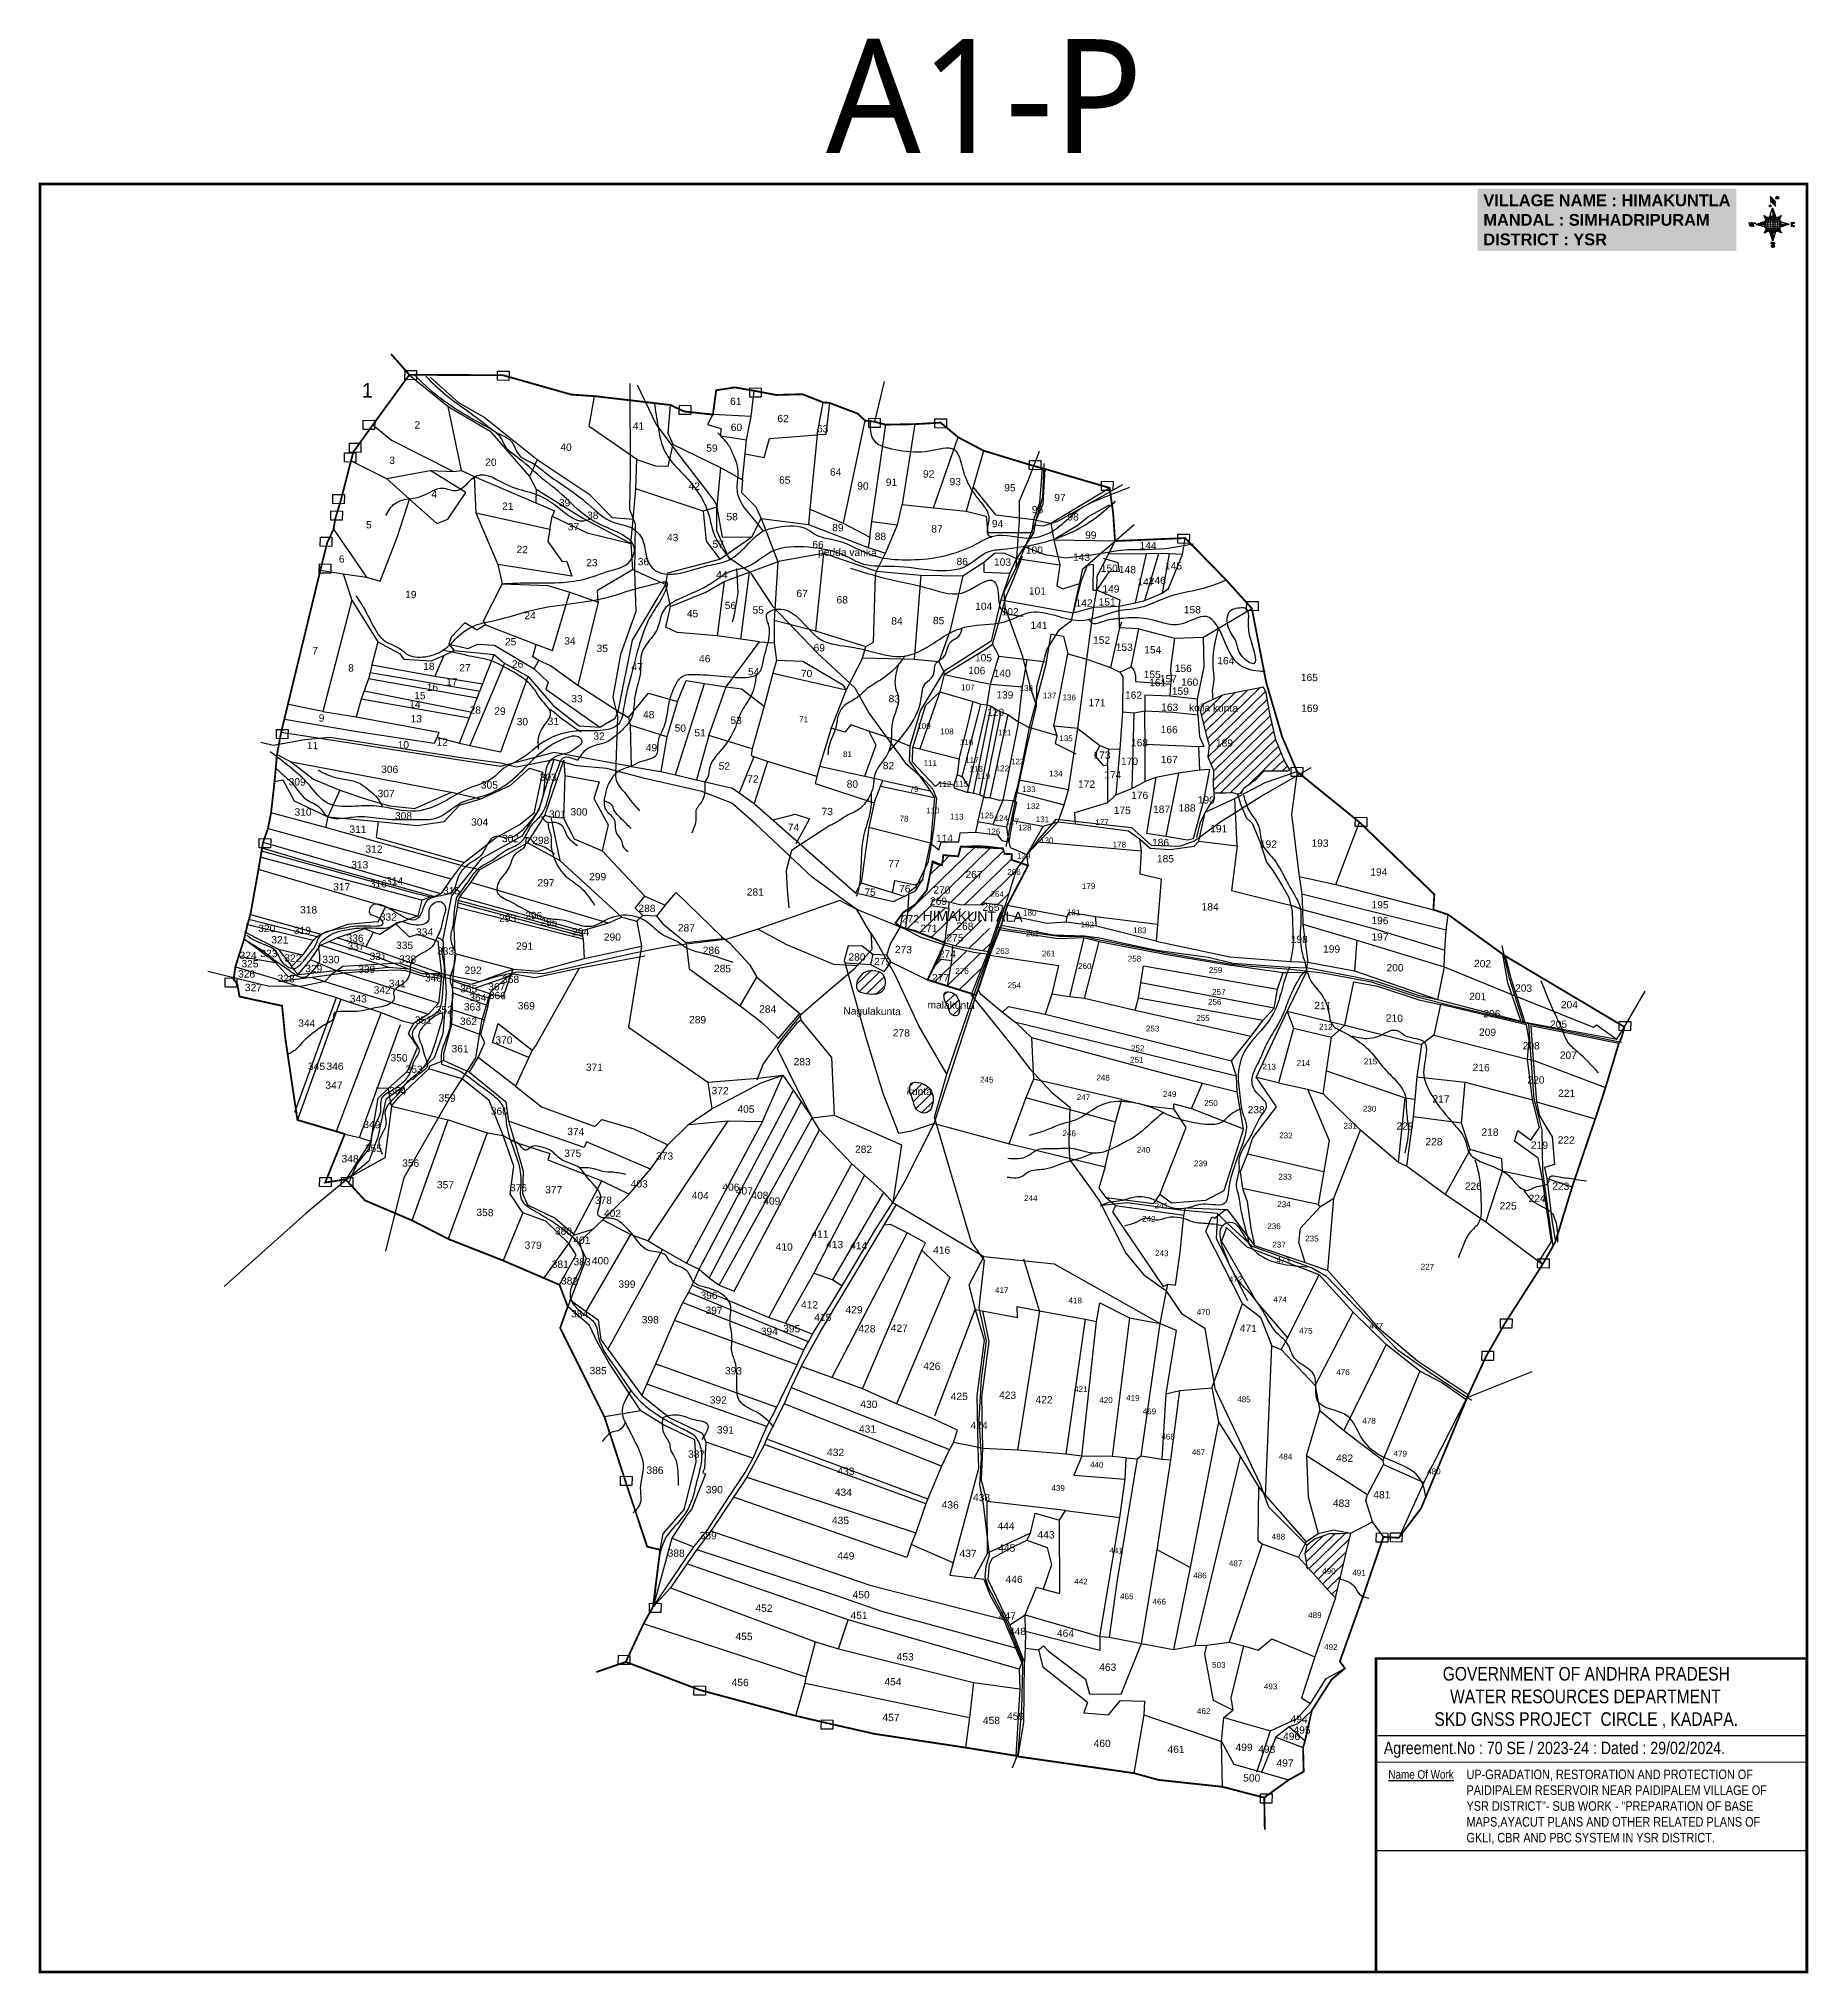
# Model space of a CAD drawing. Header units: inches. Extents: x 188154 to 219324, y 1610300 to 1617572.
# Drawn here: x 188154 to 193065, y 1611295 to 1616662 of the extents above; entities outside this region: 1.
import ezdxf
from ezdxf.enums import TextEntityAlignment as Align

# ---------------------------------------------------------------- set-up
doc = ezdxf.new("R2010")
doc.units = ezdxf.units.IN
doc.header["$LTSCALE"] = 15
doc.header["$MEASUREMENT"] = 0
for name, color, linetype in [('AQUADUCT', 1, 'Continuous'), ('bord', 1, 'Continuous'), ('CADAS', 1, 'Continuous'), ('CHAINAGE', 7, 'Continuous'), ('FRAME 025', 7, 'Continuous'), ('PAPER SIZE', 5, 'Continuous'), ('PLOT NO', 7, 'Continuous'), ('PLOTS', 7, 'Continuous'), ('PLOTS NO', 7, 'Continuous'), ('ROAD', 1, 'Continuous'), ('STREAM', 4, 'Continuous'), ('TITLEBLOCK', 7, 'Continuous'), ('VILLAGE BOUNDARY', 5, 'Continuous'), ('VILLAGE BOUNDARY STONES', 1, 'Continuous'), ('VILLAGE BOUNDAY', 5, 'Continuous')]:
    doc.layers.add(name, color=color, linetype=linetype)
doc.styles.add('ARIALN', font='ARIALN.TTF')
doc.styles.get("Standard").update_dxf_attribs({"font": 'arial.ttf'})
doc.styles.add('TMS', font='trebuc.ttf')
pattern_1 = [(44.23564, (174538.226, 1616876.664), (-22.13259, 22.73113), [])]
pattern_2 = [(44.23564, (174538.226, 1616876.664), (-13.279553, 13.638677), [])]
pattern_3 = [(267.297113149, (-8720374.938, 50637915.138), (10.5367255337, -0.497431438), [])]
pattern_4 = [(357.297113149, (-8720374.938, 50637915.138), (0.497431438, 10.5367255337), [])]

msp = doc.modelspace()

# ---------------------------------------------------------------- texts
at = {"layer": 'CADAS', "color": 2, "style": 'TMS'}
msp.add_text('A1-P', height=315.69, dxfattribs=at).set_placement((190339.1, 1616345.2))
at = {"layer": 'PLOTS NO'}
for s, height, p in [('1', 40.6, (189066.5, 1615686.5)), ('61', 20.3, (190088.8, 1615655.9)), ('2', 20.3, (189205, 1615590.7)), ('41', 20.3, (189818.7, 1615587.6)), ('60', 20.3, (190090.5, 1615584)), ('62', 20.3, (190219.9, 1615608.4)), ('63', 20.3, (190329.8, 1615580.1)), ('40', 20.3, (189617.6, 1615529.1)), ('59', 20.3, (190022.5, 1615526.4)), ('3', 20.3, (189135.2, 1615492.6)), ('20', 20.3, (189409.2, 1615487.4)), ('42', 20.3, (189973.4, 1615420.7)), ('65', 20.3, (190224.4, 1615437.8)), ('64', 20.3, (190365.8, 1615460.1)), ('90', 20.3, (190441.4, 1615421.4)), ('91', 20.3, (190520.8, 1615431.7)), ('92', 20.3, (190624, 1615454.5)), ('93', 20.3, (190697.7, 1615433.4)), ('95', 20.3, (190849.3, 1615416.6)), ('4', 20.3, (189252, 1615398.5)), ('21', 20.3, (189456, 1615365.2)), ('39', 20.3, (189613.6, 1615375.3)), ('97', 20.3, (190988.1, 1615389.2)), ('5', 20.3, (189070.4, 1615313.8)), ('37', 20.3, (189638.2, 1615308.5)), ('38', 20.3, (189691.7, 1615340)), ('58', 20.3, (190078.5, 1615336)), ('94', 20.3, (190815.1, 1615317)), ('96', 20.3, (190925.8, 1615355.8)), ('98', 20.3, (191024.6, 1615335.6)), ('43', 20.3, (189913.7, 1615278.4)), ('57', 20.3, (190039.8, 1615259.9)), ('66', 20.3, (190316.8, 1615258.9)), ('89', 20.3, (190372, 1615305.7)), ('88', 20.3, (190489.9, 1615281.3)), ('87', 20.3, (190646.8, 1615302)), ('99', 20.3, (191073.7, 1615285.2)), ('144', 20.3, (191232.7, 1615256.2)), ('6', 20.3, (188995.3, 1615218.8)), ('22', 20.3, (189496, 1615245.1)), ('23', 20.3, (189689.3, 1615208.7)), ('36', 20.3, (189832.5, 1615211.5)), ('pedda vanka', 20.305, (190398.3, 1615237.3)), ('86', 20.3, (190716.9, 1615211.8)), ('103', 20.3, (190828.7, 1615210.4)), ('100', 20.3, (190917.2, 1615243.6)), ('143', 20.3, (191048.1, 1615223.8)), ('44', 20.3, (190050, 1615175.1)), ('150', 20.3, (191125, 1615192.9)), ('148', 20.3, (191175.4, 1615189.5)), ('147', 20.3, (191226.7, 1615155.3)), ('146', 20.3, (191258.3, 1615159.5)), ('145', 20.3, (191303.2, 1615199.9)), ('19', 20.3, (189187, 1615120.3)), ('67', 20.3, (190272.7, 1615123.1)), ('68', 20.3, (190384, 1615105.5)), ('101', 20.3, (190925.7, 1615130)), ('142', 20.3, (191055, 1615096.9)), ('151', 20.3, (191119.1, 1615099.6)), ('149', 20.3, (191129.6, 1615135.7)), ('24', 20.3, (189517.9, 1615061.8)), ('45', 20.3, (189968.6, 1615067.4)), ('56', 20.3, (190073.8, 1615089.9)), ('55', 20.3, (190150.9, 1615077.4)), ('84', 20.3, (190535.9, 1615046.9)), ('85', 20.3, (190651.5, 1615048.1)), ('104', 20.3, (190776.6, 1615087.5)), ('102', 20.3, (190849.7, 1615072.4)), ('158', 20.3, (191355.5, 1615078.1)), ('25', 20.3, (189463.9, 1614989.3)), ('34', 20.3, (189628.5, 1614991.4)), ('141', 20.3, (190929.9, 1615034.7)), ('152', 20.3, (191103.6, 1614993.7)), ('7', 20.3, (188921.5, 1614964.7)), ('35', 20.3, (189718.3, 1614970.8)), ('46', 20.3, (190002.5, 1614942.3)), ('69', 20.3, (190320.4, 1614972.4)), ('105', 20.3, (190776, 1614944.7)), ('153', 20.3, (191166.5, 1614974)), ('154', 20.3, (191245.7, 1614966.9)), ('164', 20.3, (191448.3, 1614936.9)), ('8', 20.3, (189021, 1614916.4)), ('18', 20.3, (189237.1, 1614921.1)), ('27', 20.3, (189337.2, 1614917)), ('26', 20.3, (189483.2, 1614927.2)), ('47', 20.3, (189814.6, 1614919.9)), ('54', 20.3, (190138.4, 1614906.1)), ('70', 20.3, (190285.2, 1614901)), ('106', 20.3, (190757.4, 1614909.3)), ('140', 20.3, (190827.9, 1614901.7)), ('155', 20.3, (191244.1, 1614898.4)), ('157', 20.3, (191289, 1614886.4)), ('156', 20.3, (191330.4, 1614915.4)), ('165', 20.3, (191680.3, 1614890.2)), ('15', 20.3, (189212.2, 1614839.9)), ('16', 20.3, (189246.8, 1614863)), ('17', 20.3, (189300.8, 1614877.7)), ('33', 20.3, (189647.9, 1614831.3)), ('83', 20.3, (190528.3, 1614831)), ('107', 16, (190732.6, 1614862.6)), ('139', 20.3, (190835.2, 1614841.9)), ('138', 16, (190894.7, 1614860.6)), ('137', 16, (190959.5, 1614839.9)), ('136', 16, (191013.9, 1614834.8)), ('162', 20.3, (191192.3, 1614841.2)), ('161', 20.3, (191259.3, 1614875.9)), ('159', 20.3, (191322.2, 1614852.2)), ('160', 20.3, (191348.1, 1614877.4)), ('9', 20.3, (188939.3, 1614777.8)), ('14', 20.3, (189198.4, 1614815.9)), ('13', 20.3, (189201.9, 1614775.6)), ('28', 20.3, (189365.8, 1614799.8)), ('29', 20.3, (189434.4, 1614796.8)), ('48', 20.3, (189847.1, 1614787.2)), ('71', 16, (190276.8, 1614773.9)), ('120', 20.3, (190809.5, 1614793.4)), ('171', 20.3, (191091.1, 1614820.1)), ('163', 20.3, (191292.7, 1614807.6)), ('koila kunta', 20.305, (191414.3, 1614805.8)), ('169', 20.3, (191681.1, 1614804.8)), ('30', 20.3, (189496.5, 1614767.5)), ('31', 20.3, (189582.5, 1614768.4)), ('32', 20.3, (189709.3, 1614727.4)), ('50', 20.3, (189934.7, 1614749.6)), ('51', 20.3, (189989.6, 1614736.8)), ('53', 20.3, (190089.6, 1614771)), ('109', 16, (190610.8, 1614755.4)), ('108', 16, (190674.5, 1614740.5)), ('121', 16, (190835, 1614737.4)), ('135', 16, (191005, 1614721.4)), ('166', 20.3, (191291.2, 1614745.6)), ('11', 20.3, (188914.4, 1614701.4)), ('10', 20.3, (189166.2, 1614703.5)), ('12', 20.3, (189274.3, 1614710.8)), ('49', 20.3, (189854.7, 1614695.2)), ('81', 16, (190398.5, 1614677.3)), ('116', 16, (190729.1, 1614710.6)), ('173', 20.3, (191104.7, 1614674.8)), ('168', 20.3, (191208.9, 1614709.1)), ('189', 20.3, (191444.6, 1614708.2)), ('306', 20.3, (189128.3, 1614635.2)), ('303', 20.3, (189568, 1614613.4)), ('52', 20.3, (190057, 1614644.5)), ('82', 20.3, (190512.4, 1614645.6)), ('111', 16, (190628.2, 1614652.8)), ('117', 16, (190743.9, 1614660.7)), ('118', 16, (190755.7, 1614636.3)), ('119', 16, (190775.6, 1614616.6)), ('122', 16, (190828.3, 1614638)), ('123', 16, (190870.9, 1614656.9)), ('134', 16, (190976.7, 1614623.4)), ('174', 20.3, (191134.9, 1614620)), ('170', 20.3, (191181.1, 1614657.7)), ('167', 20.3, (191291.4, 1614662.3)), ('309', 20.3, (188871.6, 1614600.6)), ('307', 20.3, (189118.3, 1614568)), ('305', 20.3, (189405, 1614591.9)), ('72', 20.3, (190136, 1614608.3)), ('80', 20.3, (190412.2, 1614594.5)), ('79', 16, (190583.4, 1614580.2)), ('112', 16, (190668.4, 1614594.5)), ('115', 16, (190714.8, 1614595.2)), ('133', 16, (190902, 1614580.2)), ('172', 20.3, (191061.9, 1614594.1)), ('176', 20.3, (191209.4, 1614563.3)), ('310', 20.3, (188888, 1614516.8)), ('308', 20.3, (189166.6, 1614506.2)), ('301', 20.3, (189593.7, 1614510.9)), ('300', 20.3, (189653.6, 1614517.3)), ('73', 20.3, (190342.5, 1614518.2)), ('110', 16, (190635.2, 1614521)), ('125', 16, (190785.7, 1614507.1)), ('132', 16, (190913.6, 1614533.2)), ('175', 20.3, (191161.1, 1614521.6)), ('187', 20.3, (191270.1, 1614524.5)), ('188', 20.3, (191340.7, 1614528.3)), ('190', 20.3, (191394.1, 1614550.4)), ('311', 20.3, (189040.3, 1614469)), ('304', 20.3, (189377.9, 1614488.8)), ('74', 20.3, (190248.6, 1614474.1)), ('78', 16, (190555.5, 1614498.3)), ('113', 16, (190702.2, 1614504)), ('126', 16, (190803.9, 1614463)), ('124', 16, (190825.2, 1614499.8)), ('127', 16, (190856, 1614490.5)), ('128', 16, (190890.8, 1614473.9)), ('131', 16, (190939.5, 1614496.7)), ('177', 16, (191104.9, 1614488.5)), ('191', 20.3, (191428.7, 1614470.7)), ('312', 20.3, (189084.8, 1614413.9)), ('302', 20.3, (189463.5, 1614443.2)), ('298', 20.3, (189547.6, 1614438.2)), ('114', 20.3, (190667.8, 1614444)), ('130', 16, (190951.6, 1614438.5)), ('178', 16, (191153.1, 1614426.6)), ('186', 20.3, (191267.3, 1614432.4)), ('192', 20.3, (191566.6, 1614427.9)), ('193', 20.3, (191709.8, 1614430.6)), ('313', 20.3, (189045.3, 1614370.7)), ('77', 20.3, (190527.6, 1614373.7)), ('267', 20.3, (190749.8, 1614343.5)), ('266', 16, (190860.7, 1614350.3)), ('129', 16, (190887.7, 1614395.3)), ('185', 20.3, (191280.9, 1614387.2)), ('194', 20.3, (191873, 1614350.4)), ('317', 20.3, (188995.2, 1614309.5)), ('316', 20.3, (189096.8, 1614317.9)), ('314', 20.3, (189142, 1614325.6)), ('315', 20.3, (189300.2, 1614298.5)), ('297', 20.3, (189562, 1614320.6)), ('299', 20.3, (189705.4, 1614337.5)), ('281', 20.3, (190142.8, 1614294.8)), ('75', 20.3, (190461.3, 1614294.6)), ('76', 20.3, (190557.6, 1614304.1)), ('270', 20.3, (190660.6, 1614300.5)), ('179', 16, (191067.6, 1614311)), ('318', 20.3, (188903.3, 1614245.5)), ('288', 20.3, (189842.1, 1614249.6)), ('269', 20.3, (190651.2, 1614269.5)), ('265', 20.3, (190796.8, 1614252.4)), ('264', 16, (190814.2, 1614289.4)), ('180', 16, (190904.4, 1614237)), ('181', 16, (191026.1, 1614238.3)), ('184', 20.3, (191404.8, 1614253.9)), ('195', 20.3, (191876.5, 1614259.6)), ('320', 20.3, (188787.2, 1614194)), ('319', 20.3, (188886, 1614188.5)), ('332', 20.3, (189124.7, 1614225.6)), ('334', 20.3, (189225.1, 1614183.9)), ('293', 20.3, (189455.7, 1614222.4)), ('296', 20.3, (189528.1, 1614229.7)), ('295', 20.3, (189570.3, 1614211.1)), ('294', 20.3, (189658.2, 1614184.3)), ('287', 20.3, (189951.5, 1614195.4)), ('272', 20.3, (190573.1, 1614220.7)), ('271', 20.3, (190624.6, 1614193.9)), ('268', 20.3, (190724.4, 1614200)), ('182', 16, (191063.9, 1614204.9)), ('183', 16, (191209.8, 1614188.6)), ('196', 20.3, (191875.9, 1614216)), ('321', 20.3, (188823.6, 1614162.3)), ('336', 20.3, (189032.3, 1614167)), ('337', 20.3, (189034.8, 1614144.7)), ('335', 20.3, (189169.7, 1614147.1)), ('333', 20.3, (189283.4, 1614131.1)), ('291', 20.3, (189502.7, 1614145)), ('290', 20.3, (189746.2, 1614170)), ('286', 20.3, (190020.6, 1614133)), ('273', 20.3, (190553.9, 1614135.2)), ('275', 20.3, (190696.9, 1614167.9)), ('263', 16, (190828.6, 1614131)), ('262', 16, (190912.1, 1614179.7)), ('198', 20.3, (191652.1, 1614163.6)), ('199', 20.3, (191741.8, 1614136.9)), ('197', 20.3, (191875.9, 1614170.3)), ('324', 20.3, (188735.4, 1614119)), ('325', 20.3, (188740.7, 1614096)), ('323', 20.3, (188793.2, 1614124.5)), ('322', 20.3, (188859.7, 1614111.8)), ('329', 20.3, (188917.7, 1614082.5)), ('330', 20.3, (188965.3, 1614107.6)), ('339', 20.3, (189064.5, 1614080.4)), ('331', 20.3, (189096.1, 1614116.3)), ('338', 20.3, (189178.2, 1614108.8)), ('292', 20.3, (189360, 1614077.8)), ('285', 20.3, (190051.8, 1614082.7)), ('280', 20.3, (190424.9, 1614114.6)), ('279', 20.3, (190496, 1614101.9)), ('274', 20.3, (190675.6, 1614123.2)), ('261', 16, (190956.5, 1614124.2)), ('260', 16, (191057.1, 1614089.3)), ('258', 16, (191195, 1614110)), ('259', 16, (191419.9, 1614078.3)), ('200', 20.3, (191917.9, 1614084.9)), ('202', 20.3, (192160.7, 1614096.4)), ('326', 20.3, (188731.3, 1614067.6)), ('327', 20.3, (188750.2, 1614029.9)), ('328', 20.3, (188840.9, 1614055.1)), ('342', 20.3, (189107.5, 1614022.9)), ('341', 20.3, (189149.5, 1614041.1)), ('340', 20.3, (189249.8, 1614056.4)), ('365', 20.3, (189347.5, 1614026.4)), ('367', 20.3, (189425.4, 1614032.3)), ('368', 20.3, (189463.9, 1614052.8)), ('277', 20.3, (190656.7, 1614057)), ('276', 16, (190716.5, 1614075.6)), ('254', 16, (190861.5, 1614036)), ('203', 20.3, (192274.7, 1614028.4)), ('343', 20.3, (189041.2, 1613998.8)), ('352', 20.3, (189279.8, 1613968.1)), ('363', 20.3, (189357.9, 1613976.2)), ('364', 20.3, (189372.9, 1614002.4)), ('366', 20.3, (189427.1, 1614007.8)), ('369', 20.3, (189507.4, 1613979.3)), ('284', 20.3, (190177.1, 1613970.2)), ('malakunta', 20.3, (190686.2, 1613981.3)), ('256', 16, (191417.6, 1613990)), ('257', 16, (191429, 1614017.4)), ('211', 20.3, (191717.5, 1613979.8)), ('201', 20.3, (192147.4, 1614005.2)), ('204', 20.3, (192401.8, 1613982.4)), ('344', 20.3, (188898.4, 1613931.1)), ('351', 20.3, (189221.7, 1613939.7)), ('362', 20.3, (189347, 1613936.1)), ('289', 20.3, (189982.7, 1613940.6)), ('Nagulakunta', 20.305, (190466.7, 1613964.4)), ('253', 16, (191245.4, 1613916.1)), ('255', 16, (191385, 1613945.1)), ('212', 16, (191725.9, 1613921.1)), ('210', 20.3, (191916, 1613945)), ('206', 20.3, (192186.6, 1613957.3)), ('205', 20.3, (192371.7, 1613928)), ('361', 20.3, (189323.7, 1613860)), ('370', 20.3, (189445.5, 1613884.3)), ('278', 20.3, (190548, 1613904.1)), ('252', 16, (191203.8, 1613861.5)), ('209', 20.3, (192174.5, 1613905.8)), ('208', 20.3, (192295.7, 1613868.5)), ('345', 20.3, (188925.3, 1613811.3)), ('346', 20.3, (188976.7, 1613811.3)), ('350', 20.3, (189154.3, 1613835)), ('371', 20.3, (189696.4, 1613808.5)), ('283', 20.3, (190272.7, 1613824.3)), ('251', 16, (191201.2, 1613829.5)), ('213', 16, (191568.7, 1613810.5)), ('214', 16, (191663.6, 1613820.6)), ('215', 16, (191849.9, 1613824.9)), ('216', 20.3, (192156.8, 1613808)), ('207', 20.3, (192398.8, 1613842.3)), ('347', 20.3, (188973.6, 1613758.9)), ('353', 20.3, (189196.3, 1613803.2)), ('245', 16, (190785, 1613774.3)), ('248', 16, (191107.7, 1613779.9)), ('220', 20.3, (192309, 1613773.5)), ('354', 20.3, (189150.4, 1613743.4)), ('359', 20.3, (189287.8, 1613723.3)), ('372', 20.3, (190045.2, 1613743.9)), ('kunta', 20.3, (190597.9, 1613742.1)), ('247', 16, (191053.3, 1613725.6)), ('249', 16, (191292.7, 1613734.4)), ('250', 16, (191407.2, 1613709.7)), ('217', 20.3, (192045.4, 1613720.8)), ('221', 20.3, (192394, 1613736.6)), ('349', 20.3, (189078.8, 1613649.9)), ('360', 20.3, (189432.6, 1613687)), ('405', 20.3, (190116.9, 1613692.8)), ('238', 20.3, (191532.6, 1613691)), ('230', 16, (191847.4, 1613693.8)), ('229', 20.3, (191945.7, 1613645.7)), ('374', 20.3, (189644.7, 1613630.4)), ('246', 16, (191013.9, 1613625.5)), ('232', 16, (191615.2, 1613619.6)), ('231', 16, (191793.5, 1613646.4)), ('228', 20.3, (192026, 1613602.2)), ('218', 20.3, (192181.4, 1613628.8)), ('219', 20.3, (192318.7, 1613592.7)), ('222', 20.3, (192392.9, 1613606.9)), ('348', 20.3, (189018.5, 1613554.8)), ('355', 20.3, (189082.9, 1613583.9)), ('356', 20.3, (189186.6, 1613542.9)), ('375', 20.3, (189636.3, 1613570.1)), ('373', 20.3, (189891.2, 1613562.5)), ('282', 20.3, (190443.2, 1613581.3)), ('240', 16, (191219.9, 1613579.6)), ('239', 16, (191378.7, 1613541.9)), ('403', 20.3, (189820.8, 1613485.3)), ('233', 16, (191612.8, 1613505.1)), ('357', 20.3, (189283.1, 1613482.6)), ('376', 20.3, (189485.6, 1613474.7)), ('377', 20.3, (189583.5, 1613469.2)), ('378', 20.3, (189721.3, 1613439.8)), ('404', 20.3, (189990, 1613452.8)), ('406', 20.3, (190075.1, 1613476)), ('407', 20.3, (190112.5, 1613465.7)), ('408', 20.3, (190155.4, 1613453.4)), ('409', 20.3, (190188.6, 1613437.6)), ('244', 16, (190907.3, 1613445.3)), ('226', 20.3, (192135.1, 1613478.7)), ('224', 20.3, (192312.1, 1613444.8)), ('223', 20.3, (192377.7, 1613478.9)), ('358', 20.3, (189392.7, 1613405.8)), ('402', 20.3, (189746.7, 1613403.6)), ('242', 16, (191234.4, 1613388)), ('241', 16, (191269.4, 1613424.9)), ('234', 16, (191609.7, 1613428.6)), ('225', 20.3, (192231.8, 1613424.4)), ('380', 20.3, (189610.5, 1613354.2)), ('401', 20.3, (189661.6, 1613329)), ('411', 20.3, (190322.3, 1613346)), ('236', 16, (191582, 1613367.8)), ('235', 16, (191687.1, 1613333.5)), ('379', 20.3, (189526.5, 1613315.1)), ('383', 20.3, (189662.1, 1613269.2)), ('400', 20.3, (189713, 1613272.1)), ('410', 20.3, (190223.1, 1613310.5)), ('413', 20.3, (190362.9, 1613317)), ('414', 20.3, (190429.6, 1613314)), ('416', 20.3, (190659.9, 1613301.6)), ('243', 16, (191270.8, 1613292.7)), ('237', 16, (191596.1, 1613316.6)), ('473', 16, (191607.6, 1613273.8)), ('381', 20.3, (189601.6, 1613262.3)), ('382', 20.3, (189627.4, 1613216.1)), ('472', 16, (191475.2, 1613220.6)), ('227', 16, (192007.7, 1613255.3)), ('399', 20.3, (189786.6, 1613207.1)), ('396', 20.3, (190014.4, 1613176.1)), ('417', 16, (190826.6, 1613190.4)), ('474', 16, (191599.1, 1613164.6)), ('384', 20.3, (189655.4, 1613124.7)), ('398', 20.3, (189851.4, 1613108.3)), ('397', 20.3, (190028.1, 1613134.4)), ('412', 20.3, (190293.3, 1613149.8)), ('415', 20.3, (190329.9, 1613115)), ('429', 20.3, (190416.9, 1613136)), ('418', 16, (191030.6, 1613161.9)), ('470', 16, (191386.3, 1613129.3)), ('394', 20.3, (190181.7, 1613076.1)), ('395', 20.3, (190243.8, 1613083.6)), ('428', 20.3, (190452.6, 1613083.3)), ('427', 20.3, (190542.3, 1613084.8)), ('471', 20.3, (191510.7, 1613084.4)), ('475', 16, (191670.5, 1613077.8)), ('477', 16, (191866.1, 1613091.6)), ('385', 20.3, (189706.8, 1612967)), ('393', 20.3, (190082.3, 1612966.8)), ('426', 20.3, (190632.6, 1612979.5)), ('476', 16, (191773.5, 1612962.8)), ('425', 20.3, (190708.7, 1612895.8)), ('423', 20.3, (190842.9, 1612899)), ('421', 16, (191046.1, 1612915.7)), ('392', 20.3, (190040.1, 1612885.6)), ('430', 20.3, (190457.9, 1612873.9)), ('422', 20.3, (190944.3, 1612886.5)), ('420', 16, (191115.9, 1612885.6)), ('419', 16, (191190.4, 1612891.5)), ('469', 16, (191236.5, 1612854.1)), ('485', 16, (191498.6, 1612887.5)), ('391', 20.3, (190059.9, 1612802.6)), ('431', 20.3, (190454.2, 1612805.2)), ('424', 20.3, (190763.9, 1612815.2)), ('478', 16, (191845.7, 1612828.1)), ('387', 20.3, (189979.8, 1612735.6)), ('432', 20.3, (190365.6, 1612740.4)), ('468', 16, (191288.1, 1612783.9)), ('467', 16, (191372.5, 1612741)), ('479', 16, (191932.4, 1612736.8)), ('386', 20.3, (189864.5, 1612690.9)), ('433', 20.3, (190394.2, 1612688.3)), ('440', 16, (191090.3, 1612706)), ('484', 16, (191614.2, 1612728.6)), ('482', 20.3, (191777.9, 1612724.3)), ('480', 16, (192025.7, 1612687.7)), ('390', 20.3, (190029.2, 1612637)), ('434', 20.3, (190387.2, 1612629.7)), ('439', 16, (190983.1, 1612641.4)), ('436', 20.3, (190683.6, 1612594.7)), ('438', 20.3, (190770.7, 1612615.1)), ('483', 20.3, (191769.2, 1612599.3)), ('481', 20.3, (191881.3, 1612622.8)), ('435', 20.3, (190379.3, 1612551.7)), ('444', 20.3, (190838.7, 1612536.3)), ('389', 20.3, (190012.2, 1612509.5)), ('445', 20.3, (190840.6, 1612475.2)), ('443', 20.3, (190949.5, 1612511.9)), ('441', 16, (191144.3, 1612467.7)), ('488', 16, (191594.2, 1612506.5)), ('388', 20.3, (189923.3, 1612460.7)), ('449', 20.3, (190394.1, 1612453.2)), ('437', 20.3, (190733.2, 1612460)), ('487', 16, (191475.7, 1612432.6)), ('446', 20.3, (190861, 1612388.1)), ('442', 16, (191046.5, 1612382.1)), ('486', 16, (191376.7, 1612399)), ('490', 16, (191734.4, 1612411.2)), ('491', 16, (191817.9, 1612406.5)), ('452', 20.3, (190166.8, 1612308.2)), ('450', 20.3, (190436.5, 1612345.7)), ('465', 16, (191173.5, 1612340.9)), ('466', 16, (191263.6, 1612326.4)), ('451', 20.3, (190430.8, 1612288.1)), ('447', 20.3, (190842.3, 1612286.8)), ('489', 16, (191695.4, 1612288.6)), ('455', 20.3, (190111.6, 1612229.8)), ('448', 20.3, (190870.2, 1612244)), ('464', 20.3, (191003.4, 1612238.6)), ('492', 16, (191739.9, 1612200.6)), ('453', 20.3, (190558.6, 1612173.4)), ('463', 20.3, (191120.8, 1612144.5)), ('503', 16, (191428.9, 1612150.6)), ('456', 20.3, (190100.8, 1612102.1)), ('454', 20.3, (190524.8, 1612104.1)), ('493', 16, (191572.7, 1612091)), ('457', 20.3, (190519.4, 1612004.9)), ('458', 20.3, (190798.1, 1611996.8)), ('459', 20.3, (190865, 1612008.4)), ('462', 16, (191386.9, 1612022.7)), ('494', 20.3, (191651.8, 1612000.3)), ('460', 20.3, (191105.3, 1611933.1)), ('496', 20.3, (191630.9, 1611952.4)), ('495', 20.3, (191659.8, 1611970.2)), ('461', 20.3, (191310.3, 1611916.3)), ('499', 20.3, (191499, 1611922)), ('498', 20.3, (191561.9, 1611917)), ('497', 20.3, (191612.5, 1611878.5)), ('500', 20.3, (191520.3, 1611837.1))]:
    msp.add_text(s, height=height, rotation=359.2356, dxfattribs=at).set_placement(p, align=Align.MIDDLE_CENTER)
at = {"layer": 'PLOTS NO', "color": 5}
msp.add_text('HIMAKUNTALA', height=28, rotation=359.2356, dxfattribs=at).set_placement((190745.7, 1614227.6), align=Align.MIDDLE_CENTER)
at = {"layer": 'TITLEBLOCK', "extrusion": (0.000201441, 0.004807, 0.999988), "style": 'ARIALN'}
msp.add_text('%%UName Of Work', height=23.953, rotation=359.9999, dxfattribs=at).set_placement((191899.3, 1611816.1, 7787.1))
at = {"layer": 'TITLEBLOCK', "extrusion": (0.000201441, 0.004807, 0.999988), "attachment_point": 1, "text_direction": (1, -1e-06, -0.000201), "style": 'ARIALN'}
for s, insert, char_height, width in [('\\pi43.28974;GOVERNMENT OF ANDHRA PRADESH  \\P\\pi63.80427;WATER RESOURCES DEPARTMENT      \\P\\pi20.22858;SKD GNSS PROJECT  CIRCLE , KADAPA.', (192006.9, 1612145, -6.3), 37.711, 877.321), ('Agreement.No : 70 SE / 2023-24 : Dated : 29/02/2024.', (191886.8, 1611937.5, -2.5), 34.253, 1105.651), ('UP-GRADATION, RESTORATION AND PROTECTION OF PAIDIPALEM RESERVOIR NEAR PAIDIPALEM VILLAGE OF YSR DISTRICT"- SUB WORK - "PREPARATION OF BASE MAPS,AYACUT PLANS AND OTHER RELATED PLANS OF GKLI, CBR AND PBC SYSTEM IN YSR DISTRICT.', (192116.2, 1611860.3, -1.7), 26.3486, 850.501)]:
    msp.add_mtext(s, dxfattribs=dict(at, insert=insert, char_height=char_height, width=width))
at = {"layer": 'VILLAGE BOUNDARY', "insert": (192163, 1616230), "char_height": 32.488, "width": 685.913, "attachment_point": 1, "bg_fill": 1, "box_fill_scale": 1.5, "bg_fill_color": 9, "bg_fill_transparency": 0}
msp.add_mtext('{\\fArial|b1|i0|c0|p34;\\C1;VILLAGE NAME :\\C5; HIMAKUNTLA\\P\\C1;MANDAL : \\C5;SIMHADRIPURAM\\P\\C1;DISTRICT : \\C5;YSR}', dxfattribs=at)

# ---------------------------------------------------------------- blocks, each defined once
blk = doc.blocks.new('*X14')
at = {"color": 0, "linetype": 'Continuous'}
for p, q in [((6321.6, 240.5), (6322.3, 241.2)), ((6321.6, 240.3), (6322.3, 241)), ((6321.6, 240.1), (6322.3, 240.8)), ((6321.6, 239.9), (6322.4, 240.7)), ((6321.6, 239.8), (6322.4, 240.6)), ((6321.6, 239.6), (6322.5, 240.5)), ((6321.6, 239.4), (6322.5, 240.3)), ((6321.6, 239.2), (6322.6, 240.2)), ((6321.7, 239.1), (6322.6, 240.1)), ((6321.8, 240.8), (6322.4, 241.4)), ((6321.8, 239), (6322.7, 240)), ((6321.8, 239), (6322.8, 239.9)), ((6321.9, 238.9), (6322.9, 239.8)), ((6322, 238.8), (6323, 239.7)), ((6322.1, 241.3), (6322.4, 241.6)), ((6322.1, 238.7), (6323.1, 239.6)), ((6322.2, 238.6), (6323.1, 239.6)), ((6322.3, 238.5), (6323.2, 239.5)), ((6322.4, 238.5), (6323.3, 239.4)), ((6322.5, 238.4), (6323.4, 239.3)), ((6322.7, 238.4), (6323.6, 239.3)), ((6322.8, 238.3), (6323.7, 239.2)), ((6322.9, 238.3), (6323.8, 239.1)), ((6323.1, 238.2), (6323.9, 239.1)), ((6323.2, 238.2), (6324, 239)), ((6323.3, 238.2), (6324.2, 239)), ((6323.5, 238.1), (6324.3, 238.9)), ((6323.7, 238.1), (6324.4, 238.9)), ((6323.8, 238.1), (6324.6, 238.8)), ((6324.1, 238.2), (6324.7, 238.8)), ((6324.3, 238.3), (6324.9, 238.8)), ((6324.6, 238.3), (6325.1, 238.8)), ((6324.8, 238.4), (6325.2, 238.8)), ((6325.1, 238.5), (6325.4, 238.8)), ((6325.4, 238.6), (6325.6, 238.8))]:
    blk.add_line(p, q, dxfattribs=at)
blk = doc.blocks.new('*X13')
at = {"color": 0, "linetype": 'Continuous'}
for p, q in [((6324.4, 240.3), (6324.5, 240.4)), ((6324.6, 240.3), (6324.8, 240.5)), ((6324.7, 240.2), (6325, 240.5)), ((6324.8, 240.2), (6325.2, 240.6)), ((6325, 240.1), (6325.5, 240.6)), ((6325.1, 240.1), (6325.6, 240.6)), ((6325.2, 240), (6325.8, 240.6)), ((6325.3, 240), (6326, 240.6)), ((6325.4, 239.9), (6326.1, 240.6)), ((6325.5, 239.8), (6326.2, 240.5)), ((6325.6, 239.8), (6326.3, 240.5)), ((6325.7, 239.7), (6326.5, 240.4)), ((6325.9, 239.6), (6326.6, 240.3)), ((6326, 239.5), (6326.7, 240.3)), ((6326, 239.4), (6326.8, 240.2)), ((6326.1, 239.3), (6327, 240.2)), ((6326.2, 239.3), (6327.1, 240.1)), ((6326.3, 239.2), (6327.1, 240)), ((6326.4, 239.1), (6327.2, 239.9)), ((6326.5, 239), (6327.3, 239.8)), ((6326.5, 238.9), (6327.4, 239.7)), ((6326.6, 238.8), (6327.5, 239.6)), ((6326.7, 238.7), (6327.5, 239.5)), ((6326.8, 238.6), (6327.6, 239.4)), ((6326.8, 238.5), (6327.7, 239.3)), ((6326.8, 236.5), (6327.4, 237)), ((6326.9, 238.3), (6327.8, 239.2)), ((6326.9, 238.2), (6327.9, 239.1)), ((6326.9, 236.8), (6327.6, 237.4)), ((6327, 238.1), (6327.8, 239)), ((6327, 237.9), (6327.8, 238.8)), ((6327, 237.8), (6327.8, 238.6)), ((6327, 237.6), (6327.8, 238.4)), ((6327, 237.4), (6327.8, 238.2)), ((6327, 237.3), (6327.8, 238)), ((6327, 237.1), (6327.8, 237.9))]:
    blk.add_line(p, q, dxfattribs=at)
blk = doc.blocks.new('H')
at = {"layer": 'bord', "extrusion": (0.000427885, 0.004792, 0.999988)}
h = blk.add_hatch(dxfattribs=at)
h.set_pattern_fill('LINE', color=8, scale=84.387686, angle=-2.7029, style=0)
h.set_pattern_definition(pattern_4)
h.paths.add_polyline_path([(-492, 786, -0.090992), (-448, 775), (-486, 912)])
h = blk.add_hatch(dxfattribs=at)
h.set_pattern_fill('LINE', color=8, scale=84.387686, angle=-92.7029, style=0)
h.set_pattern_definition(pattern_3)
h.paths.add_polyline_path([(-625, 665, -0.090992), (-615, 710), (-751, 671)])
h = blk.add_hatch(dxfattribs=at)
h.set_pattern_fill('LINE', color=8, scale=84.387686, angle=-92.7029, style=0)
h.set_pattern_definition(pattern_3)
h.paths.add_polyline_path([(-246, 647), (-372, 653, -0.090992), (-382, 609)])
h = blk.add_hatch(dxfattribs=at)
h.set_pattern_fill('LINE', color=8, scale=84.387686, angle=-2.7029, style=0)
h.set_pattern_definition(pattern_4)
h.paths.add_polyline_path([(-504, 533, -0.090992), (-549, 543), (-510, 406)])
for p, q in [((-538, 774, -1216), (-487, 906, -1216)), ((-519, 1020, -1217), (-435, 927, -1216)), ((-516, 1087, -1217), (-432, 994, -1217)), ((-487, 906, -1216), (-493, 780, -1216)), ((-487, 906, -1216), (-448, 769, -1216)), ((-865, 701, -1215), (-847, 638, -1215)), ((-847, 700, -1215), (-829, 637, -1215)), ((-829, 699, -1215), (-811, 636, -1215)), ((-829, 699, -1215), (-811, 698, -1215)), ((-811, 698, -1215), (-794, 635, -1215)), ((-752, 665, -1215), (-615, 704, -1215)), ((-752, 665, -1215), (-625, 659, -1215)), ((-619, 614, -1215), (-752, 665, -1215)), ((-627, 794, -1216), (-567, 760, -1216)), ((-627, 794, -1216), (-584, 747, -1215)), ((-599, 731, -1215), (-627, 794, -1216)), ((-421, 753, -1216), (-359, 781, -1216)), ((-359, 781, -1216), (-405, 739, -1216)), ((-359, 781, -1216), (-392, 721, -1215)), ((-246, 641, -1215), (-383, 603, -1215)), ((-379, 693, -1215), (-246, 641, -1215)), ((-373, 647, -1215), (-246, 641, -1215)), ((-213, 669, -1215), (-217, 601, -1215)), ((-197, 600, -1215), (-194, 668, -1215)), ((-639, 526, -1214), (-606, 585, -1215)), ((-639, 526, -1214), (-593, 568, -1215)), ((-577, 553, -1215), (-639, 526, -1214)), ((-511, 400, -1214), (-549, 537, -1214)), ((-460, 533, -1215), (-511, 400, -1214)), ((-505, 527, -1214), (-511, 400, -1214)), ((-371, 513, -1214), (-431, 546, -1215)), ((-371, 513, -1214), (-414, 560, -1215)), ((-399, 576, -1215), (-371, 513, -1214))]:
    blk.add_line(p, q, dxfattribs=at)
at = {"layer": 'bord', "color": 8, "linetype": 'ByBlock', "extrusion": (0.000427885, 0.004792, 0.999988)}
for p, q in [((-373, 647, -1215), (-625, 659, -1215)), ((-378, 616, -1215), (-623, 628, -1215)), ((-375, 679, -1215), (-620, 691, -1215)), ((-386, 711, -1215), (-605, 722, -1215)), ((-411, 744, -1216), (-578, 752, -1216)), ((-493, 780, -1216), (-505, 527, -1214)), ((-392, 585, -1215), (-611, 595, -1215)), ((-420, 555, -1215), (-587, 562, -1215))]:
    blk.add_line(p, q, dxfattribs=at)
at = {"layer": 'bord', "extrusion": (0.000427885, 0.004792, 0.999988), "elevation": -1212}
for points, const_width in [([(-530, 950, 1), (-520, 939, 1)], 14.8), ([(-414, 1073, 1), (-398, 1058, 1)], 22.3), ([(-776, 697, 1), (-769, 690, 1)], 8.9), ([(-180, 618, 1), (-173, 611, 1)], 9.79), ([(-178, 667, 1), (-171, 660, 1)], 9.79), ([(-525, 322, 1), (-533, 329, 1)], 11.1), ([(-490, 362, 1), (-498, 369, 1)], 11.1)]:
    blk.add_lwpolyline(points, format="xyb", close=True, dxfattribs=dict(at, const_width=const_width))
for points, const_width in [([(-522, 960), (-516, 1093)], 1.61), ([(-434, 933), (-428, 1066)], 1.61), ([(-870, 707), (-846, 706)], 0.642), ([(-829, 643), (-855, 644)], 0.642), ([(-829, 643), (-821, 678)], 0.642), ([(-811, 642), (-784, 641)], 0.642), ([(-793, 641), (-782, 694)], 0.642), ([(-177, 605), (-226, 607)], 0.706), ([(-223, 676), (-174, 673)], 0.706), ([(-195, 645), (-185, 644)], 0.706)]:
    blk.add_lwpolyline(points, dxfattribs=dict(at, const_width=const_width))
for points in [[(-537, 317), (-531, 310), (-520, 307), (-505, 307), (-494, 310), (-486, 318), (-487, 326), (-491, 333), (-494, 336), (-503, 341), (-522, 347), (-530, 352), (-534, 355), (-537, 363), (-537, 373), (-530, 381), (-520, 384), (-504, 384), (-493, 380), (-487, 373)], [(-522, 348), (-526, 354), (-528, 361), (-528, 371), (-526, 375), (-521, 381), (-515, 384)], [(-505, 307), (-499, 312), (-497, 319), (-497, 327), (-501, 335), (-509, 343)]]:
    blk.add_lwpolyline(points, dxfattribs=at)
at = {"layer": 'bord', "extrusion": (0.000427885, 0.004792, 0.999988)}
for centre, radius in [((-525, 944, -1212), 14.8), ((-406, 1065, -1212), 22.3), ((-773, 694, -1212), 8.9), ((-498, 659, -1212), 127), ((-177, 615, -1212), 9.79), ((-174, 663, -1212), 9.79), ((-529, 325, -1212), 11.1), ((-494, 365, -1212), 11.1)]:
    blk.add_circle(centre, radius, dxfattribs=at)
at = {"layer": 'bord', "color": 8, "linetype": 'ByBlock', "extrusion": (0.000427885, 0.004792, 0.999988)}
for centre, radius, start, end in [((-482, 658, -1212), 128, 94.9254, 259.6691), ((-437, 656, -1212), 141, 113.2864, 241.308), ((-316, 651, -1212), 222, 142.5892, 212.0053), ((-560, 662, -1212), 141, 293.2864, 61.308), ((-681, 668, -1212), 222, 322.5892, 32.0053), ((-515, 660, -1212), 128, 274.9254, 79.6691)]:
    blk.add_arc(centre, radius, start, end, dxfattribs=at)
at = {"layer": 'bord', "extrusion": (0.000427885, 0.004792, 0.999988)}
for points in [[(-516, 1093, -1212), (-431, 1000, -1212), (-519, 1026, -1212), (-434, 933, -1212)], [(-864, 707, -1212), (-846, 706, -1212), (-846, 644, -1212), (-829, 643, -1212)], [(-829, 705, -1212), (-811, 704, -1212), (-811, 642, -1212), (-793, 641, -1212)], [(-193, 674, -1212), (-197, 606, -1212), (-213, 675, -1212), (-216, 607, -1212)]]:
    blk.add_solid(points, dxfattribs=at)
at = {"layer": 'bord', "extrusion": (0.000427885, 0.004792, 0.999988), "xscale": 7.977342409717546, "yscale": 7.977342409717546, "zscale": 7.977342409717546, "rotation": 138.0840426661453}
for name, p in [('*X13', (38301, -31929, -1212)), ('*X14', (38314, -31951, -1212))]:
    blk.add_blockref(name, p, dxfattribs=at)
blk = doc.blocks.new('ao')
at = {"layer": 'CHAINAGE', "color": 2, "linetype": 'Continuous', "lineweight": -2}
for points in [[(-594, 420), (-594, 210), (-297, 210), (-297, 420), (-594, 420)], [(-297, 420), (-297, 210), (0, 210), (0, 420), (-297, 420)], [(0, 420), (0, 210), (297, 210), (297, 420), (0, 420)], [(297, 420), (297, 210), (594, 210), (594, 420), (297, 420)], [(-594, 210), (-594, 0), (-297, 0), (-297, 210), (-594, 210)], [(-297, 210), (-297, 0), (0, 0), (0, 210), (-297, 210)], [(0, 210), (0, 0), (297, 0), (297, 210), (0, 210)], [(297, 210), (297, 0), (594, 0), (594, 210), (297, 210)], [(-594, 0), (-594, -210), (-297, -210), (-297, 0), (-594, 0)], [(-297, 0), (-297, -210), (0, -210), (0, 0), (-297, 0)], [(0, 0), (0, -210), (297, -210), (297, 0), (0, 0)], [(297, 0), (297, -210), (594, -210), (594, 0), (297, 0)], [(-594, -210), (-594, -420), (-297, -420), (-297, -210), (-594, -210)], [(-297, -210), (-297, -420), (0, -420), (0, -210), (-297, -210)], [(0, -210), (0, -420), (297, -420), (297, -210), (0, -210)], [(297, -210), (297, -420), (594, -420), (594, -210), (297, -210)]]:
    blk.add_lwpolyline(points, dxfattribs=at)

# ---------------------------------------------------------------- hatches: boundary and pattern name
at = {"layer": 'PLOTS'}
h = msp.add_hatch(dxfattribs=at)
h.set_pattern_fill('ANSI31', color=30, scale=253.810091, angle=-0.7644)
h.set_pattern_definition(pattern_1)
h.paths.add_polyline_path([(190773.9, 1614258.5), (190772.1, 1614264.8), (190824.7, 1614257.1), (190830.5, 1614253.8), (190805.9, 1614181), (190808.4, 1614178.5), (190809.5, 1614178.1), (190840.3, 1614270.6), (190868, 1614357.6), (190880.6, 1614374.9), (190853.8, 1614384.1), (190854.7, 1614399.9), (190834.5, 1614400.7), (190829.5, 1614416.1), (190713, 1614420.9), (190705.8, 1614393.8), (190664.6, 1614397.3), (190660.9, 1614369.2), (190656.5, 1614368.3), (190636.3, 1614376.3), (190618.7, 1614299.9), (190586.7, 1614260.2), (190566, 1614246.4), (190565.3, 1614236.2), (190558.4, 1614193.8), (190584.1, 1614187.6), (190599.6, 1614181.4), (190679, 1614243.3), (190679.9, 1614250.1), (190629.8, 1614257.7), (190635.4, 1614274.1), (190680.8, 1614266.7), (190710, 1614259.4)])
h.paths.add_polyline_path([(190544.1, 1614205.8), (190601.6, 1614205.1), (190602, 1614235.6), (190544.5, 1614236.4)], flags=9)
h.paths.add_polyline_path([(190599.3, 1614196.1), (190656.9, 1614195.3), (190657.3, 1614225.9), (190599.7, 1614226.7)], flags=24)
h.paths.add_polyline_path([(190631.6, 1614285.2), (190689.3, 1614284.4), (190689.7, 1614315.5), (190632, 1614316.3)], flags=24)
h.paths.add_polyline_path([(190622.2, 1614254.2), (190679.9, 1614253.4), (190680.3, 1614284.5), (190622.6, 1614285.3)], flags=24)
h.paths.add_polyline_path([(190720.8, 1614328.2), (190778.5, 1614327.5), (190778.9, 1614358.6), (190721.2, 1614359.3)], flags=24)
h.paths.add_polyline_path([(190831.6, 1614335.1), (190889.3, 1614334.3), (190889.7, 1614365.4), (190832, 1614366.2)], flags=9)
h.paths.add_polyline_path([(190770, 1614234.2), (190827.7, 1614233.4), (190828.1, 1614264.5), (190770.5, 1614265.3)], flags=25)
h.paths.add_polyline_path([(190785.1, 1614274.1), (190842.8, 1614273.3), (190843.2, 1614304.4), (190785.5, 1614305.2)], flags=24)
h.paths.add_polyline_path([(190667.9, 1614152.6), (190725.6, 1614151.8), (190726, 1614182.9), (190668.3, 1614183.7)], flags=9)
h.paths.add_polyline_path([(190695.3, 1614184.7), (190753, 1614183.9), (190753.4, 1614215), (190695.7, 1614215.8)], flags=25)
h = msp.add_hatch(dxfattribs=at)
h.set_pattern_fill('ANSI31', color=11, scale=253.810091, angle=-0.7644)
h.set_pattern_definition(pattern_1)
h.paths.add_polyline_path([(190739.6, 1614248.2), (190685.4, 1614248.4), (190679, 1614243.3), (190670.3, 1614175.6), (190668.6, 1614154), (190712.4, 1614143.2), (190756.6, 1614135.6), (190788.6, 1614129.8), (190805.9, 1614181)])
h.paths.add_polyline_path([(190695.3, 1614184.7), (190753, 1614183.9), (190753.4, 1614215), (190695.7, 1614215.8)], flags=24)
h = msp.add_hatch(dxfattribs=at)
h.set_pattern_fill('ANSI31', color=11, scale=253.810091, angle=-0.7644)
h.set_pattern_definition(pattern_1)
h.paths.add_polyline_path([(190679, 1614243.3), (190599.6, 1614181.4), (190668.6, 1614154), (190670.3, 1614175.6)])
h.paths.add_polyline_path([(190599.3, 1614196.1), (190656.9, 1614195.3), (190657.3, 1614225.9), (190599.7, 1614226.7)], flags=24)
h = msp.add_hatch(dxfattribs=at)
h.set_pattern_fill('ANSI31', color=11, scale=253.810091, angle=-0.7644)
h.set_pattern_definition(pattern_1)
h.paths.add_polyline_path([(190786, 1614123.1), (190748, 1614127.6), (190690.3, 1614141.6), (190687.7, 1614104.2), (190676.3, 1614033.9), (190743.1, 1614012.8)])
h.paths.add_polyline_path([(190687.4, 1614060.3), (190745.1, 1614059.5), (190745.5, 1614090.6), (190687.8, 1614091.4)], flags=24)
h = msp.add_hatch(dxfattribs=at)
h.set_pattern_fill('ANSI31', color=11, scale=253.810091, angle=-0.7644)
h.set_pattern_definition(pattern_1)
h.paths.add_polyline_path([(190687.7, 1614104.2), (190650.8, 1614108.7), (190621, 1614051.4), (190676.3, 1614033.9)])
at = {"layer": 'STREAM'}
h = msp.add_hatch(dxfattribs=at)
h.set_pattern_fill('ANSI31', color=256, scale=152.286055, angle=-0.7644)
h.set_pattern_definition(pattern_2)
h.paths.add_polyline_path([(191569.5, 1614794.5), (191560.3, 1614847.1), (191553.3, 1614863), (191439.5, 1614841.2), (191385, 1614815.9), (191377.6, 1614797.4), (191395, 1614727.8), (191402.6, 1614701.7), (191398.2, 1614669.5), (191413.9, 1614632.9), (191413.6, 1614590), (191415.5, 1614569.9), (191447.6, 1614570), (191467.2, 1614570.7), (191480.6, 1614567.5), (191491.5, 1614569.4), (191498.1, 1614583.4), (191533.7, 1614608.5), (191555.1, 1614630.6), (191620.2, 1614630.9), (191626.2, 1614633.6), (191610.9, 1614659.1), (191587.6, 1614716.6)])
h.paths.add_polyline_path([(191415.6, 1614692.9), (191473.3, 1614692.2), (191473.7, 1614723.3), (191416, 1614724)], flags=24)
h = msp.add_hatch(dxfattribs=at)
h.set_pattern_fill('ANSI31', color=256, scale=152.286055, angle=-0.7644)
h.set_pattern_definition(pattern_2)
edge = h.paths.add_edge_path()
edge.add_spline(control_points=[(190426.4, 1614050.5), (190431.6, 1614058.3), (190441.8, 1614073.5), (190470.9, 1614078.7), (190501.5, 1614069.8), (190505.4, 1614043.1), (190498, 1614012.2), (190458.6, 1614009.1), (190419, 1614021.4), (190424.1, 1614041.4), (190426.4, 1614050.5)], knot_values=[0, 0, 0, 0, 2.653428, 5.178991, 8.284516, 10.712257, 12.31566, 17.174064, 20.09871, 22.500738, 22.500738, 22.500738, 22.500738], degree=3, periodic=0)
h.paths.add_polyline_path([(190380.2, 1613942.9), (190552.6, 1613940.6), (190553.2, 1613980), (190380.8, 1613982.3)], flags=9)
h = msp.add_hatch(dxfattribs=at)
h.set_pattern_fill('ANSI31', color=256, scale=152.286055, angle=-0.7644)
h.set_pattern_definition(pattern_2)
edge = h.paths.add_edge_path()
edge.add_spline(control_points=[(190676.9, 1613975.1), (190673.2, 1613982.6), (190667.4, 1613994.4), (190664.5, 1614018.2), (190687.9, 1614019.1), (190707, 1614004.1), (190711, 1613979.5), (190709, 1613949.2), (190683, 1613952.9), (190680.5, 1613967.7), (190676.9, 1613975.1)], knot_values=[0, 0, 0, 0, 2.623459, 4.068163, 5.754729, 7.831524, 10.931225, 13.268644, 14.599752, 17.029016, 17.029016, 17.029016, 17.029016], degree=3, periodic=0)
h = msp.add_hatch(dxfattribs=at)
h.set_pattern_fill('ANSI31', color=256, scale=152.286055, angle=-0.7644)
h.set_pattern_definition(pattern_2)
edge = h.paths.add_edge_path()
edge.add_spline(control_points=[(190571.3, 1613748.5), (190571.6, 1613754.8), (190572.2, 1613766.3), (190601, 1613768.4), (190635.6, 1613750.7), (190639.6, 1613707.5), (190620.5, 1613676.9), (190582, 1613688.4), (190582.6, 1613721.6), (190569.1, 1613742), (190571.3, 1613748.5)], knot_values=[0, 0, 0, 0, 1.589904, 2.916904, 7.352343, 11.892822, 14.091456, 16.704154, 20.950838, 22.989185, 22.989185, 22.989185, 22.989185], degree=3, periodic=0)
h = msp.add_hatch(dxfattribs=at)
h.set_pattern_fill('ANSI31', color=256, scale=152.286055, angle=-0.7644)
h.set_pattern_definition(pattern_2)
h.paths.add_polyline_path([(191696.1, 1612500.9), (191673.2, 1612483.2), (191667.7, 1612459.4), (191673.3, 1612423.6), (191741.2, 1612347.7), (191752.5, 1612337.1), (191794.9, 1612516.6), (191767.2, 1612514.3), (191735.2, 1612514.1)])
h.paths.add_polyline_path([(191763.7, 1612427.5), (191821.4, 1612426.8), (191821.8, 1612457.9), (191764.1, 1612458.6)], flags=9)
h.paths.add_polyline_path([(191692.5, 1612433.4), (191750.2, 1612432.6), (191750.6, 1612463.7), (191692.9, 1612464.5)], flags=24)

# ---------------------------------------------------------------- linework, layer by layer
at = {"layer": 'FRAME 025', "lineweight": -3}
for points, elevation in [([(191869.8, 1611954.6), (193064.4, 1611954.6)], -0.5), ([(191865.5, 1611881.2), (193058.3, 1611882.1)], 3.8), ([(191866.7, 1611636.2), (193061.1, 1611635.6)], 4.9)]:
    msp.add_lwpolyline(points, dxfattribs=dict(at, elevation=elevation))
at = {"layer": 'PAPER SIZE', "color": 5, "const_width": 7.11}
for points in [[(193061.1, 1616258.8), (188158, 1616258.8), (188158, 1611298.8), (193061.1, 1611298.8)], [(191865.1, 1612168.4), (193060.3, 1612168.4), (193060.3, 1611298.7), (191865.1, 1611298.7)]]:
    msp.add_lwpolyline(points, close=True, dxfattribs=at)
at = {"layer": 'PLOTS'}
for points in [[(189182.8, 1615729.8), (189290.9, 1615641.9), (189407.6, 1615573.6), (189516.5, 1615447.5), (189535.1, 1615412.7), (189664.2, 1615332.1), (189789.1, 1615266.8), (189797.7, 1615261.8), (189801.7, 1615189.3), (189894.4, 1615147.6), (189899.8, 1615180.7), (190044.6, 1615218.5), (190132.9, 1615279.8), (190158.7, 1615331.2), (190290, 1615314.2), (190455.6, 1615250.9), (190503.9, 1615234.5), (190537.7, 1615313.6), (190550.5, 1615369.6), (190637.6, 1615360.8), (190727.9, 1615351), (190783.4, 1615337.7), (190788.2, 1615292.4), (190915.4, 1615291.8), (190921.8, 1615326), (190962.6, 1615318.4), (191125.8, 1615416)], [(189803.6, 1615328.1), (189746.6, 1615332.5), (189684.4, 1615395.6), (189537.6, 1615494.2), (189389.6, 1615611.9), (189320.5, 1615651.7), (189240.9, 1615723.1)], [(188972.7, 1615301.7), (189064.2, 1615168.6), (189101.8, 1615157.6), (189150, 1615280.7), (189183, 1615384.7), (189259.3, 1615317), (189289.4, 1615328.9), (189339.5, 1615402.8), (189240.2, 1615464.7), (189305.2, 1615461.2), (189327.2, 1615464.4), (189363, 1615447.2), (189534.1, 1615374.7), (189586, 1615352.4), (189579.6, 1615338), (189676.6, 1615290.9), (189797.7, 1615261.8), (189803.6, 1615328.1), (189811.3, 1615413.8), (189814.1, 1615494.8), (189682.2, 1615586.5), (189696.8, 1615670.5)], [(189081.9, 1615591.3), (189133.7, 1615548), (189305.2, 1615461.2), (189327.2, 1615464.4), (189290.9, 1615641.9)], [(189814.1, 1615494.8), (189866, 1615477.1), (189901.5, 1615476.1), (189914.6, 1615536.4), (189900.8, 1615567.3), (189907.2, 1615646)], [(189914.6, 1615536.4), (190046.6, 1615472.3), (190107.2, 1615438.4), (190114.3, 1615510.1), (190118.6, 1615549.3), (190131.7, 1615614.4), (190139.8, 1615685.4)], [(190114.3, 1615510.1), (190167.2, 1615500.6), (190182.5, 1615553.3), (190314.6, 1615563.3), (190331.5, 1615653.1)], [(190348.8, 1615651.8), (190338.7, 1615563.8), (190314.6, 1615563.3), (190294.5, 1615357.2), (190290, 1615314.2)], [(190131.7, 1615614.4), (190025.2, 1615619.3), (190010.4, 1615591.6), (190047.2, 1615581.2), (190046.4, 1615560.8), (190118.6, 1615549.3)], [(190447, 1615602.9), (190386.8, 1615317.9)], [(190465.8, 1615323.1), (190504.8, 1615591.4)], [(190585.2, 1615592.8), (190550.5, 1615369.6)], [(190637.6, 1615360.8), (190705.7, 1615556.4)], [(189021, 1615491.1), (189119.9, 1615442.5), (189183, 1615384.7)], [(189537.6, 1615494.2), (189516.5, 1615447.5)], [(190776.4, 1615519.1), (190727.9, 1615351)], [(189119.9, 1615442.5), (189240.2, 1615464.7)], [(189363, 1615447.2), (189367.8, 1615347.1), (189428.2, 1615203.8), (189440.7, 1615150.1), (189388, 1615046.1), (189394.5, 1615035.7), (189370.6, 1615021.4), (189336.9, 1615041.6), (189298.7, 1615001.7), (189292.9, 1614982.5), (189307.7, 1614964.7)], [(190046.6, 1615472.3), (190035.7, 1615362.2), (190051.2, 1615279.3), (190132.9, 1615279.8)], [(190107.2, 1615438.4), (190104.5, 1615402.9), (190144, 1615363.7), (190158.7, 1615331.2)], [(190939.1, 1615470), (190931.1, 1615375), (190914.7, 1615326.9), (190909.4, 1615290.3)], [(190921.8, 1615326), (190941.4, 1615371.4), (190947.3, 1615468.2)], [(189535.1, 1615412.7), (189534.1, 1615374.7)], [(190035.7, 1615362.2), (189998.2, 1615351.8), (189811.3, 1615413.8)], [(190921.8, 1615326), (190811.2, 1615340.3), (190746.6, 1615419.4)], [(189367.8, 1615347.1), (189572.4, 1615301.6), (189579.6, 1615338)], [(189998.2, 1615351.8), (190006.1, 1615268.1), (190044.6, 1615218.5)], [(190158.7, 1615331.2), (190205.2, 1615211.1), (190195.6, 1615049.3), (190195.3, 1614986.6), (190201.5, 1614937.3), (190191.3, 1614902), (190167.7, 1614810.8), (190134.1, 1614692.5), (190130.9, 1614674.2), (190138.3, 1614669.5), (190098.5, 1614569.8)], [(190294.5, 1615357.2), (190386.8, 1615317.9), (190460.9, 1615279), (190455.6, 1615250.9)], [(190460.9, 1615279), (190465.8, 1615323.1), (190537.7, 1615313.6)], [(189572.4, 1615301.6), (189567.5, 1615267.7), (189606, 1615213.1), (189620, 1615212.2), (189634.2, 1615171.4), (189428.2, 1615203.8)], [(190823.7, 1615105.8), (191024.5, 1615069.6), (191082.3, 1615084.7), (191152.2, 1615087.9), (191196.4, 1615097.3), (191224, 1615103.9), (191271.3, 1615124.4), (191289.6, 1615137.1), (191327.9, 1615231.6), (191335.4, 1615276.8)], [(190962.6, 1615318.4), (190970.7, 1615271), (190987.4, 1615203), (190979.4, 1615144.5), (190995.7, 1615135.6), (191045.4, 1615151.4), (191065, 1615202), (191080.1, 1615204.7), (191079.6, 1615132.5), (191090.6, 1615132.7), (191125.4, 1615184.2), (191153.1, 1615185.3), (191150, 1615208.1), (191108.9, 1615220.3)], [(191141, 1615268.6), (190970.7, 1615271)], [(190983.4, 1614489.4), (191000.2, 1614536.5), (191011.8, 1614578.8), (191037.8, 1614748.7), (191062.7, 1614940.9), (191082.3, 1615084.7), (191090.6, 1615132.7), (191091.1, 1615170.8), (191141, 1615268.6)], [(189907.1, 1615086.7), (190005.2, 1615127), (190056.5, 1615156.3), (190126.3, 1615182), (190211.4, 1615213.7), (190331.7, 1615234.9), (190479.5, 1615184.9), (190503.9, 1615234.5)], [(190331.7, 1615234.9), (190310.3, 1615019.1)], [(190602.2, 1615173.7), (190719.1, 1615172.4), (190776.6, 1615209.6), (190806.2, 1615235.3), (190832.4, 1615235.7), (190867.2, 1615220), (190987.4, 1615203)], [(190651.7, 1614933.4), (190665.5, 1614907), (190667, 1614898.1), (190785.9, 1614971.1), (190800.9, 1614982), (190817.6, 1615039.8), (190838.6, 1615115.7), (190860.1, 1615164.7), (190884.4, 1615226.6)], [(191327.9, 1615231.6), (191290.9, 1615233.5), (191262.6, 1615233.9), (191227.4, 1615232.7), (191122.4, 1615232.5)], [(191227.4, 1615232.7), (191196.4, 1615097.3)], [(191224, 1615103.9), (191262.6, 1615233.9)], [(191290.9, 1615233.5), (191271.3, 1615124.4)], [(188936, 1615187.9), (188999.1, 1615177.2), (189064.2, 1615168.6)], [(188999.1, 1615177.2), (189023.1, 1615104.8), (189095.3, 1614989), (189156, 1614957), (189167.6, 1614941.2), (189243.7, 1614936.3), (189278.3, 1614950.8), (189307.7, 1614964.7), (189418.4, 1614954.1), (189447.3, 1614929.8), (189512.7, 1614892.4), (189582.2, 1614812.2), (189654.4, 1614756), (189711.2, 1614752.1), (189754, 1614777), (189761.9, 1614795.7), (189801.8, 1614993.1), (189894.4, 1615147.6)], [(189440.7, 1615150.1), (189567.5, 1615145.1), (189628.5, 1615126.5), (189707, 1615099), (189704.5, 1615132.2), (189801.7, 1615189.3)], [(190102.6, 1614996.1), (190126.3, 1615182)], [(190195.6, 1615049.3), (190310.3, 1615019.1), (190449.1, 1614975.9), (190470.7, 1614988.4), (190476.1, 1615173.5), (190479.5, 1615184.9), (190602.2, 1615173.7), (190583.9, 1614939.7), (190440.3, 1614944), (190449.1, 1614975.9)], [(190719.1, 1615172.4), (190683.8, 1615021.7), (190651.7, 1614933.4), (190583.9, 1614939.7)], [(190776.6, 1615209.6), (190777, 1615181.9), (190849.3, 1615179.2)], [(189023.1, 1615104.8), (188942.9, 1614796.1), (188847.3, 1614815.4)], [(189394.5, 1615035.7), (189535.1, 1614981.8), (189579.9, 1614965), (189628.5, 1615126.5)], [(190154.2, 1614989.3), (190102.6, 1614996.1), (190037.4, 1615005.3), (189925.9, 1615014.4), (189894.2, 1615030), (189907.1, 1615086.7), (189894.4, 1615147.6)], [(190056.5, 1615156.3), (190037.4, 1615005.3)], [(190800.9, 1614982), (190818.9, 1614949.5), (190888.6, 1614940.6), (190950.8, 1614933.8), (190964.2, 1615010.3), (190998.1, 1615004.3), (191010.4, 1614955.4), (191062.7, 1614940.9), (191128.7, 1614917.8), (191154.4, 1614904.5), (191186, 1614920), (191207.4, 1615024.8), (191153.1, 1615027.7), (191152.2, 1615087.9), (191155.6, 1615104.9), (191090.6, 1615132.7)], [(191045.4, 1615151.4), (191024.5, 1615069.6)], [(189707, 1615099), (189650.1, 1614867.4), (189574.1, 1614922.2), (189542.6, 1614937.4), (189525.8, 1614947.2), (189535.1, 1614981.8)], [(191207.4, 1615024.8), (191305.7, 1614998.8), (191386, 1615002.2), (191520.5, 1615081.6)], [(191158.8, 1615043.1), (191153.1, 1615027.7), (191128.7, 1614917.8)], [(191305.7, 1614998.8), (191296.2, 1614923.7), (191295.3, 1614910.8), (191295.7, 1614898.6), (191296.6, 1614891.4), (191297.4, 1614883), (191295.1, 1614871.8), (191293.4, 1614838.4), (191224.1, 1614840.9), (191223.2, 1614797.1), (191302.5, 1614793.6), (191370.7, 1614786.8), (191370.1, 1614829.8), (191293.4, 1614838.4)], [(191370.1, 1614829.8), (191387.9, 1614919.6), (191386, 1615002.2)], [(189095.3, 1614989), (189078.9, 1614925), (189073.9, 1614903.2), (189069.1, 1614886.5), (189057.4, 1614853.1), (189049.2, 1614829.9), (189035.3, 1614780.5)], [(189278.3, 1614950.8), (189253.7, 1614893.8)], [(189292.9, 1614982.5), (189346.2, 1614970.7), (189372.7, 1614982.4), (189419.3, 1614979.5), (189528.9, 1614913.8), (189542.6, 1614937.4)], [(189322, 1614708), (189418.4, 1614954.1)], [(190062.1, 1614864.5), (190154.2, 1614989.3), (190195.3, 1614986.6)], [(190440.3, 1614944), (190394.8, 1614856.2), (190387.9, 1614868.1), (190275, 1614934.3), (190201.5, 1614937.3)], [(190667, 1614898.1), (190795.4, 1614871.9), (190818.9, 1614949.5)], [(191037.8, 1614748.7), (190971.3, 1614755.4), (191010.4, 1614955.4)], [(189379.4, 1614851.1), (189073.9, 1614903.2)], [(189078.9, 1614925), (189253.7, 1614893.8), (189386.7, 1614872.5)], [(189259.8, 1614724.7), (189322, 1614708), (189350.6, 1614701.6), (189436.7, 1614683.8), (189512.7, 1614892.4)], [(189447.3, 1614929.8), (189350.6, 1614701.6)], [(189528.9, 1614913.8), (189567.7, 1614877.3), (189561.9, 1614857.9), (189711.2, 1614752.1)], [(190795.4, 1614871.9), (190884.5, 1614864.1), (190896.7, 1614939.4)], [(191154.4, 1614904.5), (191163, 1614892.1), (191161.4, 1614794.9), (191154.7, 1614692.3), (191143.6, 1614564.3), (191187.9, 1614582.5), (191225, 1614601.6), (191225, 1614695.9), (191223.2, 1614797.1)], [(191186, 1614920), (191193.5, 1614910.1), (191195, 1614905.4), (191197.7, 1614894.1), (191198.1, 1614878.5), (191295.1, 1614871.8)], [(189057.4, 1614853.1), (189357.2, 1614794.1)], [(189371.3, 1614832.2), (189069.1, 1614886.5)], [(189761.9, 1614795.7), (189650.1, 1614867.4)], [(189921.1, 1614619.6), (190002.2, 1614873.7)], [(189926.5, 1614823.4), (189951.4, 1614882), (190002.2, 1614873.7), (190062.1, 1614864.5), (190104.6, 1614858.7), (190167.7, 1614810.8)], [(190134.1, 1614692.5), (190013.5, 1614728.7), (190062.1, 1614864.5)], [(190655.2, 1614850.1), (190747, 1614823.3)], [(190872.9, 1614767), (190884.5, 1614864.1)], [(188942.9, 1614796.1), (189035.3, 1614780.5), (189264.6, 1614738.5), (189259.8, 1614724.7), (189251.8, 1614706.6), (189032.5, 1614740.2), (188836.2, 1614773.9)], [(189349.1, 1614777.5), (189049.2, 1614829.9)], [(190786.5, 1614813.8), (190797.6, 1614810.2), (190810.2, 1614802.4), (190819, 1614797.5), (190825.3, 1614794.6), (190843.3, 1614787.1), (190872.9, 1614767), (190902.3, 1614751.5)], [(191161.4, 1614794.9), (191193.5, 1614792.3), (191223.2, 1614797.1)], [(191193.5, 1614792.3), (191187.9, 1614582.5)], [(191370.7, 1614786.8), (191375.6, 1614725.9), (191387.6, 1614698.4), (191373, 1614697.4), (191225.6, 1614704.2)], [(189798.4, 1614643.2), (189599.1, 1614679.3), (189584.3, 1614682.3), (189435.9, 1614642.8), (188827.1, 1614737.6)], [(189790.8, 1614778.7), (189795.6, 1614757.6), (189798.4, 1614643.2), (189880.9, 1614629)], [(189897.4, 1614725.4), (189795.6, 1614757.6)], [(190013.5, 1614728.7), (189980, 1614606.3)], [(190979.1, 1614729.1), (190902.3, 1614751.5)], [(190971.3, 1614755.4), (190979.1, 1614729.1), (190974.7, 1614707), (191031.8, 1614678.4)], [(191037.8, 1614748.7), (191099.2, 1614701.7), (191124.1, 1614690.8), (191154.7, 1614692.3)], [(188815.7, 1614676.3), (188855.9, 1614655.3), (188917.1, 1614608), (188990.2, 1614577.8), (189066.6, 1614551.8), (189128.2, 1614534.2), (189198.2, 1614526.8), (189299.4, 1614571.5), (189381.2, 1614553.4), (189462.5, 1614590.4), (189516.6, 1614638.8), (189552.6, 1614627.3), (189528.6, 1614512.5), (189490.4, 1614482.4), (189424.8, 1614446.3), (189335.8, 1614377), (189326.9, 1614368.8), (189378.2, 1614357.4), (189510.3, 1614431.1), (189559, 1614507), (189611.8, 1614660.7), (189614.6, 1614618.4), (189709.7, 1614600.8), (189695, 1614554.5), (189734.4, 1614481), (189718.2, 1614409.4), (189836.7, 1614283.3), (189893.1, 1614258.2), (189923.4, 1614293.8), (190050.4, 1614170.2), (190071.6, 1614154.1), (190127, 1614094), (190147.3, 1614058.4), (190233.5, 1613986), (190266.7, 1613958.1), (190268.9, 1613939.2), (190354.1, 1613835.5), (190361.6, 1613675.6), (190548.7, 1613593.2), (190524.1, 1613433.7), (190559, 1613493.7), (190639.2, 1613652.4), (190755.4, 1614008.9), (190793, 1614119.5), (190819.3, 1614191.3), (190825.2, 1614202.7), (190842.1, 1614258.2), (190899.8, 1614368.3), (190896.1, 1614398.9)], [(191099.2, 1614701.7), (191084.3, 1614673.9), (191108.5, 1614646), (191120.5, 1614647.9), (191124.1, 1614690.8)], [(191373, 1614697.4), (191375.3, 1614632.6), (191317, 1614624.9), (191254.5, 1614612.4), (191225, 1614601.6)], [(189299.2, 1614571.4), (188855.9, 1614655.3)], [(190176.6, 1614656.7), (190139.3, 1614540.6)], [(190314, 1614615.4), (190308.5, 1614596.2), (190473, 1614542.7), (190490.4, 1614588.4), (190496.5, 1614604), (190321.1, 1614642.9)], [(191120.5, 1614647.9), (191120.1, 1614542.4), (191143.6, 1614564.3)], [(191254.5, 1614612.4), (191228, 1614457.7), (191281.8, 1614449.6), (191341.8, 1614439.7), (191359.1, 1614443), (191387.8, 1614548.9), (191404.2, 1614634.7), (191375.3, 1614632.6)], [(191317, 1614624.9), (191281.8, 1614449.6)], [(191646.1, 1614628.8), (191631, 1614510), (191652.1, 1614337.9), (191659.2, 1614288.9), (191661, 1614246.5), (191662.3, 1614206), (191675.9, 1614100.4)], [(188808.8, 1614601.2), (188831.9, 1614606.1), (188862.9, 1614547.4), (188956.6, 1614503.3), (189096.3, 1614490.3), (189204.2, 1614479.4), (189279.8, 1614490.4), (189322.4, 1614536.1), (189381.2, 1614553.4)], [(188990.2, 1614577.8), (188956.6, 1614503.3), (188950.2, 1614473.4)], [(189614.6, 1614618.4), (189610.6, 1614499.3), (189640, 1614442.6), (189718.2, 1614409.4)], [(190865.9, 1614571.8), (191000.2, 1614536.5)], [(191011.8, 1614578.8), (190874, 1614605.6)], [(189326.9, 1614368.8), (188950.2, 1614473.4), (188799.2, 1614514.8)], [(190473, 1614542.7), (190457.4, 1614474.1), (190437, 1614320.5), (190420.6, 1614292.3)], [(191120.1, 1614542.4), (191028.6, 1614514.9), (191030.6, 1614483.8)], [(191373.7, 1614435.9), (191480.2, 1614423.3), (191473.4, 1614554.2)], [(188790.7, 1614471.5), (189299.1, 1614331.3)], [(189096.3, 1614490.3), (189090.8, 1614445.8), (189335.8, 1614377)], [(189575.4, 1614502.5), (189600.6, 1614381.9), (189510.3, 1614431.1)], [(189610.6, 1614499.3), (189575.4, 1614502.5), (189559, 1614507)], [(190193.3, 1614494.7), (190253.3, 1614510.8), (190292.9, 1614497.5), (190255.2, 1614428.6)], [(190941.3, 1614477.5), (190896.1, 1614398.9)], [(191753.5, 1614316.1), (191819.3, 1614488.4)], [(189241.6, 1614280.4), (189202.4, 1614289.7), (188772.3, 1614408.3)], [(188773.5, 1614417.3), (188895, 1614381.3), (189253, 1614282.2)], [(189270.5, 1614289.9), (188776.9, 1614432.1)], [(190552.6, 1614237.5), (190586.7, 1614260.2), (190618.7, 1614299.9), (190636.3, 1614376.3), (190656.5, 1614368.3), (190660.9, 1614369.2), (190664.6, 1614397.3), (190705.8, 1614393.8), (190713, 1614420.9), (190758.5, 1614424.1), (190787.2, 1614422.5), (190829.5, 1614416.1), (190834.5, 1614400.7), (190854.7, 1614399.9), (190853.8, 1614384.1), (190899.8, 1614368.3)], [(190929.8, 1614433.7), (191213.1, 1614409.2)], [(191208.8, 1614442), (191213.1, 1614409.2), (191209.8, 1614344.9), (191268.7, 1614331.7), (191255.3, 1614158.1), (191459.1, 1614114.6), (191627.5, 1614102.3), (191675.9, 1614100.4), (191805, 1614076.3), (192035.8, 1613996.3), (192278.4, 1613933.4), (192533.6, 1613886.9), (192554.2, 1613920.6)], [(191480.2, 1614423.3), (191464.3, 1614299.4), (191615.8, 1614261), (191630, 1614258.1), (191661, 1614246.5), (191855.1, 1614194.5), (192056.4, 1614133.5), (192059.5, 1614188.7), (192065.6, 1614231.9)], [(189116.8, 1614254.2), (188764.2, 1614357.1)], [(189217.4, 1614272.4), (188768.9, 1614392)], [(189326.9, 1614368.8), (189299.1, 1614331.3), (189270.5, 1614289.9), (189253, 1614282.2), (189241.6, 1614280.4), (189217.4, 1614272.4), (189206.9, 1614228.3), (189206.9, 1614228.3), (189145, 1614206.7), (189182.4, 1614170.6), (189206.2, 1614178.2), (189262.1, 1614158.1), (189271.9, 1614068.6), (189271, 1614055.2), (189269.1, 1614035.1), (189263.7, 1613986.6), (189236.4, 1613956.2), (189194.6, 1613930.5), (189179.2, 1613902.7), (189205.5, 1613864.4), (189176.6, 1613797.3), (189123.8, 1613749.6), (189129.6, 1613712.9), (189133.4, 1613701), (189114.5, 1613557.7), (189006.3, 1613497.6)], [(189133.4, 1613701), (189153.2, 1613724.6), (189237.1, 1613804.4), (189240, 1613812.8), (189278.6, 1613827), (189278.2, 1613847.2), (189300.5, 1613928.7), (189302.5, 1613975.3), (189303.9, 1614048.2), (189309.7, 1614123.8), (189307.2, 1614198.3), (189316.1, 1614251.5), (189318.5, 1614265.3), (189318.8, 1614271.1), (189322.8, 1614281.3), (189353.7, 1614321.3), (189378.2, 1614357.4)], [(189600.6, 1614381.9), (189772.9, 1614225.3), (189813.8, 1614214.3), (189830.9, 1614229.4), (189809.1, 1614250.3), (189836.7, 1614283.3), (189893.1, 1614258.2), (189868.8, 1614227.6), (189830.9, 1614229.4)], [(189735.3, 1614208.3), (189353.7, 1614321.3)], [(190437, 1614320.5), (190558.9, 1614282.2)], [(190523.3, 1614291.3), (190529.9, 1614326.4), (190586.8, 1614314.9), (190608.5, 1614329.4), (190608.5, 1614329.4)], [(191652.1, 1614337.9), (191753.5, 1614316.1), (192024.3, 1614245.9)], [(188874.2, 1614066.3), (188855.5, 1614088.2), (188887.7, 1614120), (188916.8, 1614161.5), (188926.5, 1614170.2), (188937.4, 1614178.3), (189012.2, 1614205.3), (189092.3, 1614213.2), (189096.4, 1614212.1), (189116.8, 1614254.2), (189206.9, 1614228.3)], [(189664.8, 1614163.9), (189316.1, 1614251.5)], [(189318.5, 1614265.3), (189663.2, 1614172.2)], [(189663.5, 1614178.8), (189318.8, 1614271.1)], [(189322.8, 1614281.3), (189662.5, 1614186.9)], [(190507.6, 1614119.6), (190517.9, 1614151.3), (190545.5, 1614198.5), (190552.6, 1614237.5), (190532, 1614209), (190545.5, 1614198.5), (190565.3, 1614191.3), (190584.1, 1614187.6), (190668.6, 1614154), (190712.4, 1614143.2), (190756.6, 1614135.6), (190788.6, 1614129.8), (190830.5, 1614253.8), (190824.7, 1614257.1), (190772.1, 1614264.8), (190773.9, 1614258.5), (190710, 1614259.4), (190680.8, 1614266.7), (190635.4, 1614274.1), (190629.8, 1614257.7), (190679.9, 1614250.1), (190680.8, 1614266.7)], [(190679.9, 1614250.1), (190670.3, 1614175.6), (190668.6, 1614154), (190650.8, 1614108.7), (190621, 1614051.4)], [(190842.1, 1614258.2), (191008.6, 1614227.3), (191013.7, 1614239.3), (191087.1, 1614227.2), (191258.8, 1614205.6)], [(192059.5, 1614188.7), (191659.2, 1614288.9)], [(188730.5, 1614206.1), (188916.8, 1614161.5)], [(188926.5, 1614170.2), (188737.9, 1614219)], [(188741.9, 1614232.4), (188937.4, 1614178.3)], [(188874.2, 1614066.3), (188908.3, 1614106.4), (188936.5, 1614147.3), (188960.4, 1614157.9), (188981.7, 1614168.2), (189059.2, 1614194.1), (189083.8, 1614183.2), (189100.9, 1614177.9), (189145, 1614206.7)], [(189772.9, 1614225.3), (189735.3, 1614208.3), (189662.5, 1614186.9), (189663.5, 1614178.8), (189663.2, 1614172.2), (189664.8, 1614163.9), (189668.3, 1614110.2)], [(189813.8, 1614214.3), (189827.2, 1614144.4)], [(189868.8, 1614227.6), (189886.6, 1614206.8), (189950.5, 1614154.6), (190044.4, 1614164.6), (190050.6, 1614164.1), (190050.4, 1614170.2)], [(190825.2, 1614202.7), (190970.5, 1614175.7), (191056.6, 1614173.7), (191099, 1614168.1), (191161.2, 1614153.6), (191256.6, 1614134), (191399, 1614114.2), (191468.7, 1614097.9), (191621.9, 1614086.7), (191676.8, 1614084.7), (191803.5, 1614060.1), (191865.7, 1614047.1), (191984.4, 1614008.1), (192035.8, 1613996.3)], [(191005.6, 1614210.9), (190951.4, 1614207.7), (190834.1, 1614232.5)], [(191090, 1614199.7), (191005.6, 1614210.9), (191008.6, 1614227.3)], [(191255.3, 1614158.1), (191090, 1614199.7), (191087.1, 1614227.2)], [(191662.3, 1614206), (191812, 1614161.6), (192054.1, 1614087.3), (192056.4, 1614133.5)], [(188708.5, 1614117), (188811.5, 1614099.2), (188846.5, 1614060.9), (188874.2, 1614066.3), (188979.3, 1614077.4), (189061, 1614080.1), (189126.4, 1614086), (189180.6, 1614082.2), (189218.7, 1614068.4), (189271.9, 1614068.6), (189143.5, 1614113.4), (189062.6, 1614143.2), (188981.7, 1614168.2)], [(188811.5, 1614099.2), (188724.5, 1614163.8)], [(188887.7, 1614120), (188822.5, 1614134.9), (188726.8, 1614183.7)], [(188936.5, 1614147.3), (189126.4, 1614086)], [(188960.4, 1614157.9), (189089.5, 1614116.2), (189180.6, 1614082.2)], [(189062.6, 1614143.2), (189083.8, 1614183.2)], [(189271.9, 1614068.6), (189377.9, 1614046.6), (189470.6, 1614081), (189540.6, 1614075.5), (189668.3, 1614110.2), (189827.2, 1614144.4), (189790.6, 1613920.2), (190010.8, 1613767.8), (190150.5, 1613778.3), (190218.8, 1613787.1), (190300.4, 1613668.4), (190361.6, 1613675.6)], [(189950.5, 1614154.6), (189952.3, 1614145.5), (189959.3, 1614082.1), (190101.2, 1613979.1), (190147.3, 1614058.4)], [(190468.5, 1614121.3), (190439.3, 1614144.6), (190400.9, 1614145.7), (190389.4, 1614105.1), (190392.5, 1614098.4)], [(190687.7, 1614104.2), (190690.8, 1614148.5)], [(190819.3, 1614191.3), (190983.1, 1614166), (191054, 1614169.1), (191097.4, 1614157.3), (191284.3, 1614121.4), (191444.2, 1614094.6), (191607.5, 1614071.7)], [(191054, 1614169.1), (191014.8, 1614004.5)], [(191056.2, 1613999.9), (191097.4, 1614157.3)], [(191812, 1614161.6), (191805, 1614076.3)], [(188700.1, 1614087), (188815.5, 1614052.7), (188829.1, 1614047.2), (188980.5, 1614002), (188992.8, 1613997.8), (189104.5, 1613960.8), (189165.6, 1613936.9), (189194.6, 1613930.5)], [(188821.1, 1614134.6), (188856.4, 1614088.4)], [(189001.4, 1614069.3), (188979.3, 1614077.4), (188908.3, 1614106.4)], [(189470.6, 1614081), (189309.7, 1614123.8)], [(189361.5, 1614027), (189449.2, 1614057.7), (189472.5, 1614067.6), (189530.8, 1614057.4), (189652.7, 1614083.5), (189836.4, 1614117.4)], [(190639.2, 1613652.4), (190575.4, 1613631.4), (190540.9, 1613624.6), (190498, 1613735.6), (190451.7, 1613887.6), (190392.5, 1614098.4), (190462.8, 1614093.7), (190500.1, 1614074.3), (190519.6, 1614099.9), (190507.6, 1614119.6), (190468.5, 1614121.3), (190462.8, 1614093.7)], [(190519.6, 1614099.9), (190621, 1614051.4), (190755.4, 1614008.9)], [(190687.7, 1614104.2), (190650.8, 1614108.7)], [(190676.3, 1614033.8), (190687.7, 1614104.2)], [(190788.6, 1614129.8), (190741.8, 1614009.7)], [(190793, 1614119.5), (190984.4, 1614091.1), (190965.9, 1614011.2), (190947, 1613955.7)], [(192054.1, 1614087.3), (192035.8, 1613996.3)], [(192054.1, 1614087.3), (192248.9, 1614007.6), (192468.4, 1613919.8), (192476.5, 1613926.6), (192533.6, 1613886.9)], [(192267.9, 1613934.8), (192230.6, 1614042.9), (192216.8, 1614122.7)], [(192223.5, 1614117.5), (192239.3, 1614055.5), (192278.4, 1613933.4)], [(189271, 1614055.2), (189222.7, 1614060.5), (189172.7, 1614075.8), (189146.8, 1614078.2), (189071.2, 1614075.1), (189001.4, 1614069.3), (188913.1, 1614057.8), (188829.1, 1614047.2)], [(188913.1, 1614057.8), (189236.4, 1613956.2)], [(189263.7, 1613986.6), (189001.4, 1614069.3)], [(189303.9, 1614048.2), (189411, 1614011.2), (189443.2, 1614004.3), (189470.6, 1614081)], [(189653.8, 1614083.5), (189534.9, 1613871.2), (189524, 1613856.5), (189514.2, 1613835.7), (189477.8, 1613756.1), (189550, 1613699.2), (189697.1, 1613644.4), (189716.8, 1613663.6), (189805.4, 1613637.9), (189900.1, 1613593.4)], [(191671.7, 1614072.7), (191618.8, 1613964.1)], [(192326.9, 1613261.1), (192170.1, 1613378.8), (192057.4, 1613455.4), (191949.6, 1613534), (191927.9, 1613544.2), (191822.3, 1613634.6), (191718.7, 1613734.8), (191727.5, 1613799.2), (191741.7, 1613891.9), (191778.8, 1613925.5), (191803.3, 1614045.3), (191869.5, 1614033.3), (191984.3, 1613995.8), (192044.3, 1613982.6), (192025.2, 1613898), (192285.9, 1613830.7), (192301.3, 1613828.1), (192502, 1613752.8)], [(188865.4, 1613684), (188980.5, 1614002)], [(188992.8, 1613997.8), (188872.3, 1613662.5)], [(189401.6, 1613978.8), (189303.1, 1614013.9)], [(189405.5, 1613999), (189303.3, 1614030.5)], [(189381.4, 1613898.9), (189390.5, 1613937.5), (189401.6, 1613978.8), (189405.5, 1613999), (189411, 1614011.2)], [(190101.2, 1613979.1), (190139.7, 1613949.3), (190161.2, 1613932.7), (190206.9, 1613888.3), (190266.7, 1613958.1)], [(190755.4, 1614008.9), (190761, 1614023.4), (190767.1, 1614013.5), (190828.8, 1613961.8), (190865.7, 1613932.8), (190908.9, 1613891.5), (190914.9, 1613776.1), (190893.9, 1613724.1), (190846.2, 1613595.2)], [(191978.2, 1613782.3), (192112.1, 1613767.7), (192298.9, 1613718.8), (192285.9, 1613830.7), (192290.1, 1613884.1), (192283.1, 1613926.4), (192044.3, 1613982.6)], [(189104.5, 1613960.8), (188980.1, 1613630.6)], [(189044.5, 1613614), (189157.9, 1613926.9)], [(189391.2, 1613939.6), (189298.2, 1613968.5)], [(189349.4, 1613794.8), (189373.8, 1613835.8), (189392.2, 1613877.3), (189381.4, 1613898.9), (189300.5, 1613928.7)], [(189514.2, 1613835.7), (189413.7, 1613877.1), (189429.2, 1613930.3), (189524, 1613856.5)], [(190268.9, 1613939.2), (190257.3, 1613930.5), (190215.5, 1613879.4), (190203.8, 1613860.4), (190260.7, 1613744.5), (190300.4, 1613668.4)], [(191594.3, 1613765.2), (191532.8, 1613780.6), (191618.8, 1613964.1)], [(191618.8, 1613964.1), (191778.8, 1613925.5), (191991.5, 1613871.5)], [(191618.8, 1613964.1), (191636.4, 1613917.3), (191741.7, 1613891.9)], [(192278.4, 1613933.4), (192278.4, 1613933.4), (192278.4, 1613933.4)], [(192294.5, 1613924.3), (192539.1, 1613875.8)], [(192294.5, 1613924.3), (192301.3, 1613828.1), (192310.8, 1613713.1), (192319.1, 1613673.8), (192339, 1613639.8), (192353.5, 1613616), (192360.4, 1613538.5), (192332.5, 1613530.7), (192339, 1613500.4), (192354.2, 1613378.9), (192362.8, 1613324.1)], [(191636.4, 1613917.3), (191594.3, 1613765.2), (191675.4, 1613747.5), (191718.7, 1613734.8)], [(192025.2, 1613898), (191991.5, 1613871.5), (191978.2, 1613782.3), (191972.7, 1613720.2), (191968.1, 1613670.9), (191949.6, 1613534)], [(189278.6, 1613827), (189349.4, 1613794.8), (189450.4, 1613713.2), (189458.2, 1613659), (189475.8, 1613600.9), (189499, 1613520.3), (189497, 1613458.4), (189511.1, 1613427.2), (189587.9, 1613389.7), (189620, 1613362), (189642.4, 1613343.6), (189694.4, 1613360.3)], [(189477.8, 1613756.1), (189373.8, 1613835.8)], [(189555, 1613221.8), (189625.1, 1613319.5), (189561.4, 1613381.6), (189498.2, 1613405), (189462.3, 1613457.4), (189473.1, 1613534.7), (189442.9, 1613619.7), (189404.5, 1613716.1), (189329, 1613776.9), (189237.1, 1613804.4)], [(189599.5, 1613205.2), (189646.1, 1613288.5), (189625.1, 1613319.5), (189716.6, 1613494), (189792.5, 1613456.9), (189851.7, 1613525.7), (189900.1, 1613593.4), (189957.2, 1613650.2), (190022.2, 1613693.2), (190159.2, 1613765.7), (190218.8, 1613787.1)], [(189845.2, 1613327.4), (190067.7, 1613660.1), (190162.5, 1613658), (190218.8, 1613787.1)], [(190010.8, 1613767.8), (190022.2, 1613693.2)], [(191160, 1613719.6), (190914.9, 1613776.1)], [(191532.8, 1613780.6), (191588, 1613699), (191522.2, 1613612.6), (191508.7, 1613568.6), (191488.4, 1613518.9), (191494.9, 1613472.8), (191507.3, 1613436), (191518, 1613361.7), (191528.1, 1613314)], [(191727.5, 1613799.2), (191945.7, 1613724), (191972.7, 1613720.2)], [(192101.9, 1613653.5), (192112.1, 1613767.7)], [(189075.8, 1613604), (189096.4, 1613722.7), (189123.8, 1613749.6)], [(189123.8, 1613749.6), (189090.9, 1613750.5)], [(189987.2, 1613248.9), (190248, 1613743.6)], [(190269.9, 1613712.9), (190014.8, 1613224.4)], [(191142.6, 1613656.8), (190893.9, 1613724.1)], [(191675.4, 1613747.5), (191734.8, 1613605.1), (191720.3, 1613519.5), (191705, 1613427.9), (191711, 1613422)], [(191927.9, 1613544.2), (191945.7, 1613724)], [(192326.9, 1613261.1), (192319.8, 1613273.5), (192352.3, 1613325.5), (192327.1, 1613496.7), (192321.5, 1613525.7), (192315.3, 1613556.8), (192249.7, 1613603.8), (192258.7, 1613633.7), (192295.1, 1613606.1), (192318.4, 1613641.4), (192298.9, 1613718.8)], [(192310.8, 1613713.1), (192473.5, 1613665.6)], [(189133.4, 1613701), (189290.2, 1613662.7), (189399.2, 1613626.5), (189442.9, 1613619.7), (189475.8, 1613600.9), (189572.3, 1613569.1), (189566.7, 1613552.3), (189716.6, 1613494)], [(189190.8, 1613383.6), (189290.2, 1613662.7)], [(189851.7, 1613525.7), (189674.8, 1613601.4), (189667.9, 1613586.3), (189458.2, 1613659)], [(189719.3, 1613385.3), (189797.2, 1613344.9), (189845.2, 1613327.4), (189885.5, 1613303.1), (189952.3, 1613265.4), (189987.2, 1613248.9), (190014.8, 1613224.4), (190042.1, 1613204.2), (190084.6, 1613187.1), (190321.1, 1613634.7), (190300.4, 1613668.4)], [(190162.5, 1613658), (189952.3, 1613265.4)], [(189957.2, 1613650.2), (190067.7, 1613660.1)], [(190042.1, 1613204.2), (190300.4, 1613668.4)], [(192126.5, 1613581), (192101.9, 1613653.5), (191968.1, 1613670.9)], [(189003.7, 1613623.5), (189044.5, 1613614), (189075.8, 1613604), (189006.3, 1613497.6)], [(189399.2, 1613626.5), (189290.7, 1613332.4)], [(190524.1, 1613433.7), (190499.8, 1613461.1), (190446, 1613509.4), (190411.1, 1613540.4), (190321.1, 1613634.7)], [(191497.6, 1613637.9), (191443.2, 1613465.9), (191391.7, 1613439.5), (191298.1, 1613431.7), (191265, 1613455.6)], [(191668.9, 1613266.7), (191651.3, 1613322.8), (191655.6, 1613362.7), (191711, 1613422), (191748, 1613445.2), (191822.3, 1613634.6)], [(192327.1, 1613496.7), (192216.4, 1613520), (192214.6, 1613554.4), (192126.5, 1613581), (192057.4, 1613455.4)], [(190180.7, 1613114.5), (190411.1, 1613540.4)], [(190446, 1613509.4), (190305.2, 1613237.5), (190226.9, 1613099)], [(192170.1, 1613378.8), (192216.4, 1613520)], [(192409.1, 1613476.2), (192339, 1613500.4)], [(189792.5, 1613456.9), (189719.3, 1613385.3), (189655.2, 1613324.2), (189658.7, 1613308.5), (189673.7, 1613277.7), (189622.4, 1613144.9)], [(190357.8, 1613218.8), (190499.8, 1613461.1)], [(191331.5, 1613397.3), (191142, 1613424.6), (191115.1, 1613447.8)], [(191731.2, 1613244.9), (191748, 1613445.2)], [(189498.2, 1613405), (189443.1, 1613272.4)], [(189859, 1612312), (189972.7, 1612478.5), (190009.5, 1612523.8), (190070.4, 1612617.7), (190115.1, 1612684.2), (190137, 1612724.5), (190175, 1612812.4), (190202.5, 1612865.9), (190258.9, 1612983.6), (190277.8, 1613025.1), (190290.3, 1613047), (190301.8, 1613068.2), (190383.6, 1613202.7), (190475.9, 1613358.5), (190524.1, 1613433.7)], [(191171.4, 1612725), (191133, 1612728.6), (191049, 1612729.7), (191004.4, 1612735.6), (190870.1, 1612746.2), (190774.2, 1612751.3), (190753.9, 1612755.7), (190693.2, 1612768.1), (190703.4, 1612801.9), (190634.4, 1612834.3), (190535, 1612875.1), (190439.8, 1612916.6), (190355.1, 1612948.3), (190270, 1612978.3), (190324, 1613075.7), (190534.9, 1613427.7)], [(190524.1, 1613433.7), (190777.1, 1613283.5), (190972.5, 1613263.3), (191266.4, 1613097.5), (191287.8, 1613206.5), (191308.8, 1613204.6), (191321.9, 1613296), (191331.5, 1613397.3), (191336.7, 1613419.1), (191452.4, 1613413.8), (191528.1, 1613314), (191668.9, 1613266.7), (191731.2, 1613244.9), (191829.5, 1613134.8), (191866.8, 1613090.6), (191979.8, 1612993.9), (192121.5, 1612900.2)], [(191142, 1613424.6), (191133.9, 1613407.8), (191274.2, 1613200.3), (191287.8, 1613206.5)], [(191266.4, 1613097.5), (191310.3, 1613079.8), (191282.3, 1612902.4), (191321, 1612911.8), (191409.5, 1612919.3), (191445.4, 1613016.2), (191495, 1613153.6), (191392.7, 1613353.4), (191409.2, 1613393.7), (191416.5, 1613390.3), (191446.7, 1613413.1), (191452.4, 1613413.8)], [(189673.4, 1613131.3), (189797.2, 1613344.9)], [(190564.3, 1613349.7), (190355.1, 1612948.3)], [(190614.9, 1613321.7), (190564.3, 1613349.7), (190517.6, 1613372.8), (190500.3, 1613370.6)], [(192114.9, 1612885.9), (192047, 1612933.9), (191987, 1612966), (191893.1, 1613039.3), (191801.9, 1613129.2), (191707.2, 1613232.7), (191507.2, 1613309.9), (191450.6, 1613363.8), (191436.2, 1613326.4), (191533.4, 1613157.5), (191619.3, 1613058.4), (191601.6, 1613026)], [(189885.5, 1613303.1), (189733.2, 1613026.6)], [(190439.8, 1612916.6), (190604.8, 1613301.2), (190614.9, 1613321.7)], [(190604.8, 1613301.2), (190682.2, 1613225.2), (190535, 1612875.1)], [(190777.1, 1613283.5), (190735.6, 1613204.6), (190753.2, 1613136.8), (190870.3, 1613114.1), (190869, 1613145.1), (190931.7, 1613132.7), (191058, 1613109.6), (191089.1, 1613103.2), (191099, 1613155.2), (191181.4, 1613113.9), (191266.4, 1613097.5)], [(189827.7, 1612897.7), (189841.5, 1612929.7), (189866.9, 1612985.5), (189918.9, 1613105.8), (189941.3, 1613155.8), (189957.5, 1613184.2), (189967.6, 1613203.8), (189987.2, 1613248.9)], [(190305.2, 1613237.5), (190357.8, 1613218.8), (190383.6, 1613202.7)], [(190931.7, 1613132.7), (190888.1, 1613276.7)], [(191619.3, 1613058.4), (191707.2, 1613232.7)], [(190290.3, 1613047), (189957.5, 1613184.2)], [(189967.6, 1613203.8), (190104.9, 1613146.6), (190180.7, 1613114.5), (190226.9, 1613099), (190301.8, 1613068.2)], [(189878.9, 1612469.9), (189886.9, 1612514.6), (189945.2, 1612582.2), (189979, 1612713.5), (189974.9, 1612775.2), (189887.9, 1612817.1), (189824.8, 1612855.5), (189737, 1612988.2), (189703.8, 1613047.2), (189682.8, 1613091.9), (189622.4, 1613144.9)], [(189627.6, 1613164.6), (189673.4, 1613131.3), (189707.1, 1613108), (189713.8, 1613052.1), (189733.2, 1613026.6), (189827.7, 1612897.7), (189905.4, 1612836.5), (189995.5, 1612794), (190005.7, 1612769.8), (190137, 1612724.5)], [(189941.3, 1613155.8), (190277.8, 1613025.1)], [(190640.7, 1612842), (190753.2, 1613136.8)], [(190753.2, 1613136.8), (190777.5, 1613051.5), (190757.1, 1612897.4), (190760, 1612754.8), (190762, 1612695.5), (190691.4, 1612433.8), (190682.6, 1612399.3), (190776.6, 1612388.3), (190794.1, 1612343.1), (190832.6, 1612276.2), (190864.9, 1612197.8), (190882.4, 1612156), (190875.2, 1612138.8), (190876.6, 1612084.1), (190865.6, 1611898.7)], [(190872.4, 1611896.5), (190887.8, 1611991.6), (190890, 1612158.4), (190848.7, 1612261.5), (190789.3, 1612386.4), (190793, 1612431.3), (190800.6, 1612446.4), (190851.1, 1612474.5), (190896.4, 1612496.7), (190906.6, 1612516.1), (190787.4, 1612460.7), (190786.2, 1612603.7), (190770.9, 1612662.7), (190774.2, 1612751.3), (190771.2, 1612893.4), (190791.3, 1613047.7), (190773.7, 1613132.9)], [(190931.7, 1613132.7), (190870.1, 1612746.2)], [(191495, 1613153.6), (191544.4, 1613115.7), (191575.8, 1613035.7), (191601.6, 1613026), (191696.7, 1612926.2), (191709, 1612856.3), (191775.4, 1612800.8), (191884, 1612718.4), (191885.8, 1612706.4), (191997.4, 1612656.4), (192121.5, 1612900.2)], [(191696.7, 1612926.2), (191801.9, 1613129.2)], [(190258.9, 1612983.6), (189918.9, 1613105.8)], [(191058, 1613109.6), (191004.4, 1612735.6)], [(191049, 1612729.7), (191089.1, 1613103.2)], [(191181.4, 1613113.9), (191133, 1612728.6)], [(191213.5, 1612731), (191266.4, 1613097.5)], [(191558.6, 1612620.5), (191575.8, 1613035.7)], [(191893.1, 1613039.3), (191775.4, 1612800.8)], [(190270, 1612978.3), (190242.4, 1612919.9), (190223.1, 1612875.3), (190173.7, 1612778.3), (190168.6, 1612762.4), (190119.3, 1612671.9), (190082, 1612615.6), (190019.4, 1612521.7), (189980.9, 1612471.1), (189952.7, 1612431.2), (189907.3, 1612364.2), (189859, 1612312)], [(189866.9, 1612985.5), (190202.5, 1612865.9)], [(191987, 1612966), (191884, 1612718.4)], [(190175, 1612812.4), (189841.5, 1612929.7)], [(190242.4, 1612919.9), (190682.1, 1612748.7)], [(190906.6, 1612516.1), (190919.3, 1612571.5), (190987.3, 1612552.6), (191003.9, 1612579.2), (191154.7, 1612559.6), (191169.4, 1612665.9), (191171.4, 1612725), (191202.4, 1612722.8), (191213.5, 1612731), (191270.5, 1612721.4), (191296.1, 1612719.3), (191321, 1612911.8)], [(191409.5, 1612919.3), (191427.7, 1612824.8), (191488.9, 1612727.6), (191539.5, 1612644.4), (191558.6, 1612620.5), (191671.1, 1612492.4), (191704.4, 1612515.7), (191747.6, 1612525.1), (191794.9, 1612516.6), (191855.8, 1612547.8)], [(189824.8, 1612855.5), (189724.2, 1612839)], [(190659.4, 1612701.8), (190223.1, 1612875.3)], [(191282.3, 1612902.4), (191270.5, 1612721.4)], [(191841.5, 1612622.4), (191672.5, 1612730.6), (191709, 1612856.3)], [(191427.7, 1612824.8), (191349.4, 1612421), (191302.9, 1612193.1)], [(190005.7, 1612769.8), (190002.3, 1612695.8), (189996.6, 1612684.1), (190004.6, 1612679.7), (189980.3, 1612620.1), (189965.6, 1612581.4), (189954.3, 1612569.3), (189910.8, 1612502.6), (189859, 1612312)], [(190693.2, 1612768.1), (190682.1, 1612748.7), (190659.4, 1612701.8), (190622, 1612611.4), (190616.3, 1612597.7), (190588.1, 1612516.7), (190575.1, 1612484.7), (190563.2, 1612448.6), (190082, 1612615.6)], [(190616.3, 1612597.7), (190168.6, 1612762.4)], [(190173.7, 1612778.3), (190622, 1612611.4)], [(191049, 1612729.7), (191026.5, 1612676.8), (191169.4, 1612665.9)], [(191363.4, 1612204.1), (191488.9, 1612727.6)], [(191672.5, 1612730.6), (191677.2, 1612617.3), (191704.4, 1612515.7)], [(191885.6, 1612505.6), (191855.8, 1612547.8), (191836.6, 1612607.2), (191841.5, 1612622.4), (191885.8, 1612706.4)], [(190119.3, 1612671.9), (190588.1, 1612516.7)], [(191539.5, 1612644.4), (191537.2, 1612495.5), (191548.9, 1612486.8), (191457.9, 1612213.7)], [(191997.4, 1612656.4), (191928.2, 1612503.3)], [(191003.9, 1612579.2), (190786.2, 1612603.7)], [(191098.7, 1612229.8), (191098.4, 1612190.9), (190892.8, 1612243.2), (190891.5, 1612289.7), (190923.3, 1612366.4), (190941.8, 1612361), (190988.1, 1612349.1), (190987.3, 1612552.6)], [(189910.8, 1612502.6), (189972.7, 1612478.5)], [(190832.6, 1612276.2), (190464.2, 1612370.4), (190226.8, 1612451.9), (190019.4, 1612521.7)], [(190691.4, 1612433.8), (190575.1, 1612484.7)], [(190896.4, 1612496.7), (190952.7, 1612476.3), (190964.4, 1612428.7), (190941.8, 1612361)], [(191548.9, 1612486.8), (191650, 1612449.7), (191741.2, 1612347.7), (191752.5, 1612337.1), (191695.8, 1612173.3)], [(191671.1, 1612492.4), (191650, 1612449.7)], [(191752.5, 1612337.1), (191794.9, 1612516.6)], [(190875.2, 1612138.8), (190400.7, 1612275.3), (189952.7, 1612431.2)], [(189980.9, 1612471.1), (190365.2, 1612344.6), (190493, 1612299.7), (190864.9, 1612197.8)], [(190787.4, 1612460.7), (190749.4, 1612390.4)], [(191349.4, 1612421), (191257.9, 1612470.4)], [(189907.3, 1612364.2), (190310, 1612215), (190373.9, 1612195.1), (190748.4, 1612101.7), (190876.6, 1612084.1)], [(190283.5, 1612116.6), (189832.5, 1612264.4)], [(190373.9, 1612195.1), (190400.7, 1612275.3)], [(190848.7, 1612261.5), (190891.5, 1612289.7), (191098.7, 1612229.8), (191124.4, 1612227.8), (191214.7, 1612210.1), (191302.9, 1612193.1), (191363.4, 1612204.1), (191396.1, 1612205.9), (191457.9, 1612213.7), (191497.2, 1612203.2), (191538.3, 1612191.8), (191575.9, 1612223.4), (191695.8, 1612173.3), (191657.9, 1612059.2), (191683.6, 1612043.4), (191727.1, 1612112.6), (191778.8, 1612141.1)], [(190255.6, 1612009.3), (190281.4, 1612100.2), (190283.5, 1612116.6), (190310, 1612215)], [(190892.8, 1612243.2), (190891.2, 1612196.7), (190890, 1612158.4)], [(191439.4, 1611812.5), (191436.7, 1611938.1), (191442.6, 1612005.1), (191467.7, 1612024.7), (191414.6, 1612052.1), (191389.7, 1612180.8), (191396.1, 1612205.9)], [(190928.7, 1612192.6), (190940.6, 1612145.8), (191065, 1612047.6), (191054, 1612017.9), (191122.4, 1612012.6), (191155.8, 1612052), (191223, 1612050.4), (191220.6, 1612012.6), (191193.1, 1611850.4)], [(191497.2, 1612203.2), (191462.1, 1612059.3), (191467.7, 1612024.7)], [(190281.4, 1612100.2), (190737, 1612004.5)], [(190748.4, 1612101.7), (190737, 1612004.5), (190725.7, 1611921.4)], [(191220.6, 1612012.6), (191436.7, 1611938.1), (191470.7, 1611874.9), (191623.3, 1611832)], [(191442.6, 1612005.1), (191572.3, 1611967.5), (191646.1, 1612001.9), (191683.6, 1612043.4)], [(191687.1, 1612024.6), (191647.8, 1611987), (191624, 1611978.6), (191587.6, 1611950.5), (191547.1, 1611852.3)], [(191534, 1611853.1), (191572.3, 1611967.5)], [(191587.6, 1611950.5), (191662.7, 1611922)], [(191624, 1611978.6), (191668.2, 1611940.2)]]:
    msp.add_lwpolyline(points, dxfattribs=at)
at = {"layer": 'PLOTS', "color": 30, "const_width": 5.08}
msp.add_lwpolyline([(190532, 1614209), (190552.6, 1614237.5), (190586.7, 1614260.2), (190618.7, 1614299.9), (190634.9, 1614379.9), (190660.9, 1614369.2), (190664.6, 1614397.3), (190705.8, 1614393.8), (190713, 1614420.9), (190829.5, 1614416.1), (190834.5, 1614400.7), (190854.7, 1614399.9), (190853.8, 1614384.1), (190899.8, 1614368.3), (190842.1, 1614258.2), (190834.3, 1614232.5), (190825.2, 1614202.7), (190793, 1614119.5), (190761, 1614023.4), (190755.4, 1614008.9), (190743.1, 1614012.8), (190676.3, 1614033.9), (190621, 1614051.4), (190666.4, 1614148.5), (190668.6, 1614154), (190599.6, 1614181.4), (190584.1, 1614187.6), (190558.4, 1614193.8), (190545.5, 1614198.5), (190532, 1614209)], dxfattribs=at)
at = {"layer": 'PLOTS NO'}
for points in [[(189814.8, 1615702.2), (189867.8, 1615591.5), (189935.8, 1615500.2), (190029.2, 1615379.4), (190035.6, 1615367.3), (190034.7, 1615298.1), (190068.1, 1615223.4), (190128.6, 1615182.3), (190190.6, 1615087.7), (190314.8, 1614958.1), (190419.4, 1614861), (190458.8, 1614790.2), (190560, 1614652.5), (190605.8, 1614612.2), (190635.1, 1614580.5), (190646, 1614554), (190638, 1614475.8), (190630.5, 1614425.7), (190621.6, 1614377.2), (190588.5, 1614308.1), (190569.2, 1614294.4), (190565.3, 1614236.2), (190558.2, 1614192.2), (190601.7, 1614169.3), (190679.4, 1614144.3), (190748, 1614127.6), (190790.9, 1614122.5), (190840.3, 1614270.6), (190868, 1614357.6), (190931, 1614443.6), (190978.5, 1614496.8), (191186.7, 1614473.7), (191241.2, 1614424.4), (191320.6, 1614422.4), (191361.7, 1614436.6), (191434.9, 1614490.5), (191548, 1614561.3), (191685.5, 1614640.6)], [(190915.4, 1615291.8), (190867.2, 1615220), (190849.3, 1615179.2), (190823.7, 1615105.8), (190796.9, 1614990.9), (190665.5, 1614907), (190601.1, 1614799.5), (190571.5, 1614699.1), (190569.5, 1614658.3), (190628.1, 1614575.2), (190640.5, 1614556.9), (190629.2, 1614430.8)], [(190839.2, 1614421.2), (190874.2, 1614592.9), (190897.9, 1614703.8), (190923.1, 1614810.3), (190923.8, 1614865.2), (190951.9, 1614967.1), (190986.8, 1615023), (191019.8, 1615047.8), (191051.4, 1615191.3), (191194.1, 1615314)], [(190191.3, 1614902), (190394.8, 1614856.2), (190352.9, 1614749.5), (190321.1, 1614642.9), (190314, 1614615.4), (190176.6, 1614656.7), (190138.3, 1614669.5)], [(190667, 1614898.1), (190655.2, 1614850.1), (190599.1, 1614692.1)], [(190950.8, 1614933.8), (190902.3, 1614751.5), (190874, 1614605.6), (190865.9, 1614571.8), (190859, 1614548.1), (190867.6, 1614543.9), (190856.3, 1614493.5), (190846.2, 1614434.4)], [(189761.9, 1614795.7), (189790.8, 1614778.7), (189846.2, 1614846.8), (189926.5, 1614823.4), (189897.4, 1614725.4), (189880.9, 1614629), (189921.1, 1614619.6), (189980, 1614606.3), (190079.9, 1614582.6), (190098.5, 1614569.8), (190139.3, 1614540.6), (190420.6, 1614292.3), (190525.9, 1614268.6), (190587.2, 1614298.1), (190607.3, 1614330.1), (190629.2, 1614430.8), (190652.2, 1614411.7), (190658.8, 1614434), (190708, 1614434.2), (190710.8, 1614458.6), (190754.1, 1614461.2), (190815, 1614453.5), (190826.8, 1614437.9), (190846.2, 1614434.4), (190850.2, 1614418.2), (190896.1, 1614398.9), (190929.8, 1614433.7), (190983.4, 1614489.4), (191030.6, 1614483.8), (191178.6, 1614465), (191208.8, 1614442), (191238.9, 1614416.8), (191293.6, 1614412.7), (191360.8, 1614421.9), (191373.4, 1614435.9), (191390.9, 1614516.3), (191473.4, 1614554.2), (191557.4, 1614598.8), (191646.1, 1614628.8)], [(190846.2, 1614434.4), (190841.1, 1614476), (190859, 1614548.1), (190830.1, 1614549.3), (190820.5, 1614549.1), (190793.6, 1614556.5), (190781.6, 1614555.7), (190776.5, 1614558.9), (190765.2, 1614564.4), (190747.8, 1614568.5), (190737, 1614570.9), (190731, 1614571.2), (190696.8, 1614582.2), (190693.5, 1614591.1), (190653.9, 1614597.7), (190642.9, 1614587.3), (190578.9, 1614655.3), (190580.1, 1614696.5), (190599.1, 1614692.1), (190708.9, 1614664.3), (190733.8, 1614762.2), (190747, 1614823.3), (190768.8, 1614816.3), (190786.5, 1614813.8), (190795.4, 1614871.9)], [(190655.2, 1614850.1), (190614.2, 1614811.1), (190580.1, 1614696.5)], [(190716.6, 1614614.2), (190768.8, 1614816.3)], [(190786.5, 1614813.8), (190731, 1614571.2)], [(190747.8, 1614568.5), (190797.6, 1614810.2)], [(190810.2, 1614802.4), (190765.2, 1614564.4)], [(190776.5, 1614558.9), (190825.3, 1614794.6)], [(190843.3, 1614787.1), (190793.6, 1614556.5)], [(190571.5, 1614699.1), (190521.9, 1614719.7), (190457.4, 1614741.5), (190407.7, 1614758.9), (190391.6, 1614738.3), (190352.9, 1614749.5)], [(190457.4, 1614741.5), (190476.8, 1614702.5), (190445.5, 1614615.8)], [(190872.9, 1614767), (190830.1, 1614549.3), (190801.8, 1614481.8), (190760.2, 1614489.8), (190776.5, 1614558.9)], [(190708.9, 1614664.3), (190702.7, 1614621), (190693.5, 1614591.1)], [(190702.7, 1614621), (190716.6, 1614614.2), (190734.9, 1614586)], [(190490.4, 1614588.4), (190640.5, 1614556.9)], [(190496.5, 1614604), (190628.1, 1614575.2)], [(190629.2, 1614430.8), (190457.4, 1614474.1)], [(190760.2, 1614489.8), (190754.1, 1614461.2)], [(190801.8, 1614481.8), (190841.1, 1614476)], [(190856.3, 1614493.5), (190941.3, 1614477.5), (190983.4, 1614489.4)], [(190639.2, 1613652.4), (190844.2, 1613597.1), (191113.3, 1613532.5), (191095.8, 1613473.6), (191115.1, 1613447.8), (191248.9, 1613431.2), (191265, 1613455.6), (191338.4, 1613641.7), (191303.7, 1613693.4), (191303.8, 1613707.2), (191352.9, 1613694.7), (191383.4, 1613764.2), (191479.7, 1613740.3), (191478.3, 1613783.6), (191464.1, 1613826.2), (191518.2, 1613894.4), (191552, 1613939.1), (191582.1, 1613972.7), (191591.4, 1614025), (191607.5, 1614071.7), (191614.9, 1614071.6), (191671.7, 1614072.7), (191675.9, 1614100.4)], [(191197.2, 1613966.2), (191206.1, 1614001.1), (191212.9, 1614042.8), (191219.6, 1614089.7), (191591.4, 1614025)], [(191582.1, 1613972.7), (191212.9, 1614042.8)], [(190828.8, 1613961.8), (190845.4, 1613977.5), (190947, 1613955.7), (191464.1, 1613826.2)], [(191518.2, 1613894.4), (191197.2, 1613966.2), (191056.2, 1613999.9), (191014.8, 1614004.5), (190965.9, 1614011.2)], [(191206.1, 1614001.1), (191552, 1613939.1)], [(191478.3, 1613783.6), (190865.7, 1613932.8)], [(190908.9, 1613891.5), (191258.6, 1613796.6), (191383.4, 1613764.2)], [(191113.3, 1613532.5), (191142.6, 1613656.8), (191160, 1613719.6), (191238.8, 1613700.7), (191303.7, 1613693.4)], [(191352.9, 1613694.7), (191497.6, 1613637.9), (191479.7, 1613740.3)], [(191508.7, 1613568.6), (191720.3, 1613519.5)], [(191705, 1613427.9), (191494.9, 1613472.8)], [(190891.2, 1612196.7), (190928.7, 1612192.6), (190942.3, 1612203.7), (190955.4, 1612189.4), (191058.8, 1612110.7), (191070, 1612070.5), (191158.4, 1612069.7), (191214.7, 1612210.1), (191257.9, 1612470.4), (191296.1, 1612719.3)], [(191202.4, 1612722.8), (191146.3, 1612380.5), (191124.4, 1612227.8)], [(191098.7, 1612229.8), (191154.7, 1612559.6)]]:
    msp.add_lwpolyline(points, dxfattribs=at)
for points in [[(190514.3, 1614685.3), (190547.2, 1614723.2), (190603.1, 1614831), (190615.4, 1614874.4), (190635.3, 1614893.3), (190644.2, 1614928.8), (190665.1, 1614946.3), (190686.3, 1614990.3), (190707.6, 1615005), (190716.9, 1615028.7)], [(190558.1, 1614950.5), (190539.1, 1614924.7), (190490.1, 1614883), (190448.7, 1614855.2), (190424.2, 1614833.6), (190386.2, 1614808.5), (190371.3, 1614778.9), (190366.3, 1614752.5), (190347.5, 1614700.6), (190344.3, 1614675.5)], [(190541, 1614928.4), (190532.2, 1614860.6), (190539.3, 1614835.3), (190522.5, 1614762.5), (190520.6, 1614725.3), (190509.7, 1614677.9), (190474.5, 1614620.8), (190469.8, 1614587.3), (190456.8, 1614555.4), (190429.4, 1614523.6), (190396.1, 1614506.4), (190370.2, 1614489.5), (190349.6, 1614479.1)]]:
    msp.add_spline(points, degree=3, dxfattribs=at)
at = {"layer": 'ROAD'}
for points in [[(189794.4, 1615705.5), (189795.7, 1615461), (189794.2, 1615356.3), (189809.8, 1615316.5), (189807.4, 1615182.8), (189811.7, 1615072.8), (189768.8, 1614953.4), (189747.7, 1614836.6), (189760.2, 1614780.5), (189754.9, 1614623)], [(190921.7, 1614814.7), (190906, 1614862.4), (190884.9, 1614948.7), (190836.2, 1615084.4), (190833.8, 1615127.7), (190866.8, 1615195.4), (190875.5, 1615324.6), (190876.2, 1615380.3), (190899.7, 1615436.4), (190931.7, 1615517.6)], [(190943.5, 1615483.6), (190939.3, 1615389.3), (190917.3, 1615313.7), (190941.7, 1615310.4), (190984.5, 1615325), (191162.4, 1615425.1)], [(190917.3, 1615313.7), (190866.8, 1615195.4)], [(188770.5, 1614710.5), (188805.2, 1614702.2), (188893.2, 1614717.7), (188962.5, 1614724), (189337.6, 1614666.4), (189436.9, 1614653.7), (189480.1, 1614642.6), (189583.5, 1614662.3)], [(190558.2, 1614192.2), (190424.9, 1614246.3), (190300.7, 1614336), (190144, 1614482.7), (190077.5, 1614540.9), (189994.3, 1614573.9), (189836, 1614609.4), (189730.7, 1614637.5), (189646.7, 1614645.3), (189583.5, 1614662.3), (189542.5, 1614522.6), (189494.8, 1614449.8), (189382.6, 1614387.1), (189300, 1614284.2), (189275.5, 1614164.1), (189284.7, 1614016), (189275.9, 1613901.3), (189252.2, 1613834.9), (189163.7, 1613753.2), (189118.1, 1613719), (189095, 1613614.8), (189070.2, 1613547.8), (188895.7, 1613403.3), (188669.5, 1613200.6)], [(190424.9, 1614246.3), (190377.8, 1614270.9), (190150.1, 1614192), (190065, 1614163.8), (189906.5, 1614144.9), (189793.7, 1614122.1), (189555, 1614067.6), (189482.2, 1614072.5), (189426.7, 1614060.8), (189354.7, 1614038.1), (189236.5, 1614069), (189154.4, 1614097.2), (188998.2, 1614088.5), (188966.3, 1614064.7), (188948, 1614046.9), (188886.2, 1614033.6), (188793.6, 1614032.6), (188623.6, 1614074.3)], [(190674, 1613789.7), (190596.9, 1613923.3), (190531, 1614064.7), (190474.7, 1614165.3), (190455.3, 1614193.8), (190424.9, 1614246.3)], [(190428.6, 1614090.4), (190360.9, 1614094.2), (190230.7, 1614148.6), (190150.1, 1614192)], [(192546.6, 1613877.1), (192278.9, 1613931.2), (192093, 1613974.6), (191983.2, 1614002.6), (191852.5, 1614044.8), (191717.6, 1614069.5), (191629, 1614080), (191518.4, 1614088.5), (191466.1, 1614094), (191361.2, 1614111.4), (191263, 1614129.3), (191089.5, 1614163.6), (191056.9, 1614171.4), (190984.7, 1614171.3), (190848.6, 1614190.1), (190815.8, 1614197.5)], [(190463.3, 1614182.2), (190466.1, 1614135.7), (190417.1, 1614080.4), (190331.8, 1614008.7), (190268.1, 1613953.4), (190212.7, 1613884.9), (190165, 1613818.2), (190147.5, 1613772.7)], [(192274.2, 1613932.6), (192235.6, 1614054.7), (192215.2, 1614145.8)], [(190856.9, 1611864.9), (190871.8, 1611906), (190882.3, 1612030.1), (190885.1, 1612141.2), (190884.1, 1612161.7), (190841.7, 1612267.4), (190788.9, 1612367.5), (190780.2, 1612394), (190783.5, 1612424.8), (190792.8, 1612456.1), (190775.7, 1612597.3), (190766.2, 1612651.4), (190770, 1612724.8), (190764.4, 1612832.2), (190770.5, 1612944), (190784.6, 1613049.8), (190763.6, 1613141.4), (190779.1, 1613272.2), (190742.2, 1613325.1), (190639.8, 1613669.9), (190674, 1613789.7), (190761.8, 1614045.3), (190790.9, 1614122.5)], [(189117.9, 1613298.7), (189168.3, 1613503.3), (189294.5, 1613721.9), (189367, 1613834.5), (189384.2, 1613937.2), (189408.1, 1614017), (189466.3, 1614069.2)], [(190741.8, 1614009.7), (190862.8, 1613858.7), (190903.3, 1613805.7), (190964.5, 1613739.8), (191015.4, 1613698.3), (191013, 1613603.8), (191014.6, 1613552.6), (191067.7, 1613480.9), (191097.8, 1613436.8), (191171.2, 1613293), (191219.9, 1613234), (191281.6, 1613189.5), (191325.2, 1613125.4), (191390.3, 1613085), (191417.7, 1612917.7), (191543.7, 1612651.7), (191566.6, 1612589.1), (191673.2, 1612483.2)], [(192356.4, 1613312.1), (192328.1, 1613520), (192326.7, 1613577.7), (192325.7, 1613634.6), (192316.8, 1613671), (192304, 1613720.3), (192295, 1613845.2), (192288.7, 1613929.5)], [(192130.3, 1612884.2), (192004.5, 1612968.4), (191926.7, 1613023.1), (191727.9, 1613228.4), (191686.4, 1613251.9), (191522.4, 1613311.5), (191452.1, 1613375.9), (191425.2, 1613402.8), (191322.2, 1613412.1), (191174.2, 1613432.3), (191103.6, 1613425.5)], [(191425.2, 1613402.8), (191421.4, 1613334.1), (191508.6, 1613161.9)]]:
    msp.add_lwpolyline(points, dxfattribs=at)
at = {"layer": 'STREAM'}
for points in [[(190977, 1615276.8), (191035.7, 1615312), (191067.2, 1615336.2), (191125.9, 1615368.6)], [(191358.3, 1615259.5), (191282, 1615247.2), (191225.8, 1615244.1), (191175.5, 1615243.8), (191148.9, 1615241.7), (191075.5, 1615229), (191003.4, 1615221.4), (190946.9, 1615230.3), (190910.6, 1615244.1), (190889.2, 1615252.8)], [(190091.1, 1615192.5), (190094.5, 1615125), (190084.4, 1615063.7), (190079, 1615043.5)], [(191553.3, 1614863), (191439.5, 1614841.2), (191385, 1614815.9), (191377.6, 1614797.4), (191395, 1614727.8), (191402.6, 1614701.7), (191398.2, 1614669.5), (191413.9, 1614632.9), (191413.6, 1614590), (191415.5, 1614569.9), (191447.6, 1614570), (191467.2, 1614570.7), (191480.6, 1614567.5), (191491.5, 1614569.4), (191498.1, 1614583.4), (191533.7, 1614608.5), (191555.1, 1614630.6), (191620.2, 1614630.9), (191626.2, 1614633.6), (191610.9, 1614659.1), (191587.6, 1614716.6), (191569.5, 1614794.5), (191560.3, 1614847.1), (191553.3, 1614863)], [(191415.5, 1614569.9), (191416.1, 1614554.5), (191401.8, 1614535.1), (191390.9, 1614516.3), (191376.7, 1614484.7), (191366.6, 1614446.2)], [(191480.6, 1614567.5), (191488.8, 1614538.4), (191506.1, 1614499.8), (191521.9, 1614485.6), (191542.6, 1614434.7), (191561.1, 1614378.1), (191578.6, 1614354.6), (191606.3, 1614309.6), (191623.4, 1614279.6), (191632.4, 1614241.5), (191634.4, 1614183.5), (191634.9, 1614145.5), (191627.5, 1614102.3)], [(190349.6, 1614479.1), (190243.3, 1614409.9), (190228.7, 1614354.9), (190231.6, 1614300.6), (190236.1, 1614250.9)]]:
    msp.add_lwpolyline(points, dxfattribs=at)
for points in [[(189440.7, 1615150.1), (189498.4, 1615152.5), (189598.1, 1615153.2), (189664.9, 1615162.1), (189739, 1615185.7), (189795.8, 1615213.2), (189806.8, 1615250.2), (189767.6, 1615289.1), (189732.1, 1615305.7), (189684.5, 1615329.9), (189597.2, 1615405.7), (189554.6, 1615439.7), (189488.7, 1615496.1), (189445, 1615539), (189441.5, 1615547.6), (189397.6, 1615585.3), (189264.5, 1615667.8), (189195.1, 1615731.8)], [(189228.2, 1615725.7), (189283.9, 1615674.4), (189385.6, 1615598.9), (189433.6, 1615564.7), (189463.8, 1615547.7), (189486.3, 1615508.7), (189528.4, 1615482.3), (189562.1, 1615456.5), (189622.1, 1615415), (189677.7, 1615371.9), (189750.3, 1615320.2), (189801.3, 1615303.9), (189829.5, 1615273.4), (189841.3, 1615223.9), (189865.3, 1615186.8), (189895.1, 1615177.1), (189939.4, 1615180.7), (190018.5, 1615201.8), (190068, 1615215.4), (190118.3, 1615255.7), (190168.2, 1615297.4), (190204.3, 1615307.1), (190287.7, 1615300.9), (190312.6, 1615285.3), (190368.2, 1615270.3), (190470.9, 1615228.4), (190550.5, 1615216.7), (190643.7, 1615222.9), (190756.2, 1615260.5), (190803.1, 1615282.5), (190908.9, 1615277), (190988.2, 1615310.5), (191034.9, 1615351.7), (191112.4, 1615390.8), (191181.7, 1615417.8)], [(189862.3, 1615651.4), (189873.1, 1615585.5), (189893.4, 1615514.2), (189919.9, 1615478.3), (189961.2, 1615433.8), (190013.7, 1615341.2), (190028.3, 1615287.4), (190052.2, 1615246.3), (190074.1, 1615215.8)], [(190461.7, 1615603.8), (190470.5, 1615549.4), (190541, 1615520.8), (190624.6, 1615518.6), (190694.9, 1615522.4), (190717.7, 1615469.4), (190743.1, 1615410.9), (190762.9, 1615383), (190785.9, 1615351.3), (190791, 1615333.1), (190785.8, 1615300.2), (190788.8, 1615285.8), (190798.3, 1615278.2)], [(190165.8, 1615295.7), (190131.9, 1615338), (190098.6, 1615385.6), (190092.7, 1615423.8), (190095.4, 1615464.6), (190082.2, 1615507.5), (190067.7, 1615536.3), (190038.4, 1615568.5)], [(189117.4, 1615339.6), (189143.2, 1615372.8), (189220.6, 1615394.5), (189274, 1615415.5), (189313.4, 1615408.7), (189369.7, 1615449.8), (189460.7, 1615421.3), (189525.7, 1615401.3), (189594.4, 1615363.2), (189665.8, 1615324.6), (189686.3, 1615330)], [(191141.7, 1615378.9), (191090.3, 1615334.4), (190929, 1615260.8), (190828.6, 1615245.1), (190789.7, 1615238.2), (190729.7, 1615199.6), (190635.3, 1615187), (190528.8, 1615198.1), (190444.3, 1615203.9), (190388.3, 1615229.1), (190290.7, 1615251.1), (190188.7, 1615239.1), (190119.3, 1615196.6), (190072, 1615182.9), (190022.1, 1615151.8), (189928.7, 1615106.4), (189887.1, 1615074.2), (189872.7, 1615029.6), (189845.8, 1614988.4), (189826.8, 1614954.2), (189824.4, 1614906.7), (189809.2, 1614840.9), (189799, 1614777.6), (189768.5, 1614739.7), (189728.8, 1614710.6), (189675.9, 1614691.5), (189649.6, 1614660.9)], [(189034.9, 1615117.3), (189055.6, 1615084.1), (189088.6, 1615022.3), (189110.8, 1614994.1), (189154.7, 1614971), (189180, 1614953), (189234, 1614949), (189280.3, 1614968.3), (189319.9, 1615005.7), (189379.1, 1615039.3), (189415.5, 1615047.5), (189540.5, 1615080.5), (189648, 1615097.1), (189747, 1615116.2), (189810.4, 1615136.2), (189863.7, 1615149.7), (189896.1, 1615154), (189885.1, 1615113.4), (189854.6, 1615064.2), (189821.7, 1614983.1), (189798.7, 1614895.6), (189778.6, 1614811.4), (189763.2, 1614760.9), (189713.5, 1614742.7), (189648, 1614741.2), (189558.4, 1614713.4), (189490.3, 1614663.1), (189439.6, 1614633.9), (189414, 1614610.8), (189347.2, 1614582.3), (189280.3, 1614546.2), (189202, 1614519.3), (189091.4, 1614533), (189024.9, 1614532.5), (188954.3, 1614542.5), (188905.6, 1614591), (188851.1, 1614641.7), (188796.7, 1614684.2)], [(189798.4, 1614643.2), (189825.5, 1614656.9), (189868.6, 1614675.5), (189873.5, 1614710.1), (189891.9, 1614759.4), (189906.9, 1614833), (189919.9, 1614865.3), (189937.2, 1614890.9), (189979.4, 1614898.5), (190058.4, 1614893), (190156.9, 1614908.6), (190166.2, 1614942.5), (190179.3, 1615037.5), (190174.3, 1615064.6), (190200.6, 1615079.3), (190253.2, 1615062.7), (190325.7, 1614994.8), (190410.8, 1614974.2), (190467.7, 1614961.4), (190556.6, 1614949.6), (190628.4, 1614979.7), (190691.1, 1615017.3), (190745.6, 1615033.7), (190837.8, 1615045.6), (190908.2, 1615071.1), (191040.6, 1615048.5), (191163.4, 1615077.9), (191199, 1615082.1), (191295.9, 1615116.5), (191389.9, 1615138.9), (191450, 1615160.8)], [(190406.9, 1615193.4), (190502.2, 1615165.7), (190628.7, 1615135.7), (190727.8, 1615128.6), (190806, 1615156.4), (190816.1, 1615131.5), (190824.1, 1615080.1), (190886.1, 1615060.3)], [(191557.6, 1614906.5), (191547.4, 1614906.7), (191488.2, 1614923.7), (191442.8, 1614995.7), (191394.9, 1615058.9), (191318.1, 1615036.8), (191270.4, 1615042.5), (191204.2, 1615055.4), (191150.4, 1615052.9), (191108.6, 1615045.6), (191078.8, 1615040.4), (191068.7, 1615051.7)], [(191497.3, 1615084.4), (191460.1, 1615074.3), (191455.8, 1615028), (191476.1, 1614990.6), (191490.9, 1614951.5), (191524.9, 1614928.3), (191513.5, 1615008.7), (191510.8, 1615050.9), (191504.2, 1615081.1), (191497.3, 1615084.4)], [(191427.9, 1615027.9), (191415.1, 1614970.1), (191412.6, 1614919.1), (191414.8, 1614882.5), (191411.3, 1614859.4), (191412.3, 1614829.2)], [(189541.6, 1614691.6), (189545.7, 1614737.6), (189574.6, 1614792.7), (189548.6, 1614828.9), (189528.5, 1614859), (189472.7, 1614904.4), (189442.7, 1614920.8), (189408.1, 1614937), (189350.1, 1614949.3), (189314.7, 1614957.8), (189298.3, 1614961), (189276.9, 1614965.3)], [(190145.7, 1614897), (190131.2, 1614839.7), (190105.2, 1614797.2), (190082.7, 1614740.9), (190044.2, 1614684.6), (190016.2, 1614640.7), (190010.2, 1614612), (190002.5, 1614600.3)], [(189571.6, 1614802.4), (189585.9, 1614792.9), (189598.8, 1614782), (189617.7, 1614767.7), (189638, 1614753.3), (189659.6, 1614739)], [(188812.3, 1614638.6), (188834.9, 1614617.9), (188859, 1614595.6), (188874.4, 1614575.4), (188897.9, 1614551.3), (188933.9, 1614529.4), (188950, 1614509.1), (189032.4, 1614503.8), (189099.2, 1614499.4), (189134.1, 1614496.2), (189206.4, 1614496.4), (189256, 1614499.4), (189323.9, 1614541.2), (189388.1, 1614561.8), (189455.2, 1614595.8), (189512.1, 1614647.8), (189526.1, 1614662.2), (189584.6, 1614707.4), (189617.1, 1614722.2), (189651.5, 1614725.9), (189659.7, 1614719.2), (189624.9, 1614681.2)], [(189624.9, 1614681.2), (189573.8, 1614659.6), (189557.2, 1614589.5), (189540.5, 1614522.9), (189507.9, 1614478.5), (189452, 1614444.6), (189419.5, 1614448.3), (189397.2, 1614423.3), (189384, 1614399.6), (189344, 1614369.2), (189318.2, 1614336.1), (189300.5, 1614294.3), (189269.8, 1614284.7), (189228.9, 1614267.1), (189218.1, 1614241), (189205.4, 1614221.6), (189135.8, 1614243.7), (189075.3, 1614253.1), (189071.3, 1614238.9), (189098.8, 1614222.8), (189109.1, 1614208.8), (189056.9, 1614200.4), (188988, 1614191.8), (188931.3, 1614169.1), (188923, 1614149.2), (188902, 1614120.4), (188887, 1614101.5), (188864.3, 1614082.2), (188834.2, 1614095.9), (188810.3, 1614132.5), (188786.6, 1614146.7), (188755.7, 1614159), (188731.6, 1614174.6)], [(188929.8, 1614633.6), (188969, 1614615), (189005.9, 1614607.4), (189046.1, 1614595.5), (189072.9, 1614575.7), (189094, 1614555.9), (189108.4, 1614530.1)], [(189314, 1614279), (189352.9, 1614333.2), (189382.2, 1614366), (189407.9, 1614380.1), (189449.9, 1614410.1), (189489.9, 1614431.1), (189508.3, 1614454.8), (189522.5, 1614480.7), (189546.6, 1614505.8), (189572.7, 1614572.7), (189600.5, 1614652.7), (189606.6, 1614664.7), (189649.6, 1614660.9)], [(189798.4, 1614643.2), (189763.3, 1614629.5), (189736.4, 1614597), (189726.1, 1614564.3), (189723, 1614542.5), (189729.5, 1614520.9), (189751.3, 1614496), (189757, 1614458.9), (189770, 1614440.6), (189778.3, 1614417.1), (189790.5, 1614407.4)], [(189754.9, 1614628.7), (189757, 1614605.1), (189783.3, 1614566.9), (189798, 1614547), (189822.1, 1614520.7)], [(190002.9, 1614600.8), (190001.7, 1614567.9), (189996.7, 1614549.9), (189978.2, 1614520.9), (189977.9, 1614498.2), (189966.3, 1614458.1)], [(190464.5, 1614568.8), (190463.5, 1614530.6), (190441.8, 1614443.4), (190436.2, 1614373.6), (190434.5, 1614345.9), (190429.2, 1614302.2), (190422.9, 1614282.3)], [(189798.4, 1614471.1), (189763.2, 1614506.3), (189750.5, 1614523.3), (189746.3, 1614534.2), (189722.5, 1614547.4)], [(191497.6, 1614563.5), (191512.2, 1614522), (191540.5, 1614474.4), (191549.4, 1614429.1), (191580.2, 1614387.5), (191608.9, 1614340.9), (191631.2, 1614300.4), (191653.5, 1614254.9), (191655.1, 1614186.5), (191660.2, 1614124.9), (191668.3, 1614097.9), (191682.1, 1614052.1), (191714.9, 1614009.2), (191734.1, 1613959.3), (191743.6, 1613926.9), (191775.7, 1613906.1), (191802.3, 1613890.3), (191848.2, 1613853.7), (191887.3, 1613806), (191919.1, 1613772.8), (191947.3, 1613725.3), (191949.3, 1613689), (191954.7, 1613641.4), (191945.4, 1613571.5)], [(189549.7, 1614504.6), (189563.4, 1614489.6), (189587.4, 1614488.3), (189607.7, 1614478.3), (189618.2, 1614455.1), (189649.5, 1614423.5)], [(189567.4, 1614488), (189570.7, 1614466.5), (189575.1, 1614452.6), (189576.3, 1614426), (189580.6, 1614401.4), (189616.6, 1614339.1), (189642.5, 1614319.8), (189662.7, 1614303.1), (189696.4, 1614258.7)], [(189507, 1614443.8), (189501, 1614418.3), (189476.2, 1614399.7), (189464.1, 1614374.8), (189452, 1614351), (189437.4, 1614333.3), (189426.7, 1614295), (189459.6, 1614270.1), (189484, 1614256.9), (189565.5, 1614222.5), (189618.6, 1614215.1), (189658.9, 1614202.3), (189697.3, 1614202.3), (189721, 1614213.8), (189746.7, 1614225.2), (189785.7, 1614231.3), (189842.3, 1614212.2), (189884.4, 1614177.7), (189932.2, 1614154), (189948.9, 1614142), (189988.1, 1614127.7), (190036.6, 1614115.3), (190080.4, 1614099.9)], [(189503.4, 1614447), (189518.7, 1614442.7), (189525.8, 1614434.4), (189534.9, 1614427.6), (189547.1, 1614423.9), (189585.2, 1614400.9)], [(188725.7, 1614162.3), (188767.4, 1614137.9), (188792.9, 1614119.4), (188821.3, 1614097.1), (188853.5, 1614075.1), (188871.9, 1614062.5), (188892.4, 1614058.9), (188910.3, 1614071.5), (188924.8, 1614087.6), (188934.1, 1614104.6), (188933.5, 1614126.1), (188932.3, 1614146.6), (188943.5, 1614161.8), (189001.6, 1614189.2), (189089.6, 1614194.7), (189130.3, 1614198.9), (189155.3, 1614212.4), (189188.2, 1614205.8), (189236.5, 1614216.6), (189240.4, 1614252.3), (189271.1, 1614267.2), (189282.4, 1614255.1), (189276.7, 1614221.8), (189272.1, 1614199.9), (189265.7, 1614181.8)], [(189314, 1614279), (189307.9, 1614250.5), (189305.5, 1614217.1), (189301.9, 1614193.8), (189298.3, 1614179.5), (189299, 1614157), (189308.7, 1614131.1), (189301.7, 1614076.3), (189295.7, 1614053), (189302.9, 1614023.3), (189301.1, 1613991.9), (189296.9, 1613964.5), (189295.9, 1613925.8), (189284.4, 1613886.4), (189275, 1613860.7), (189270.9, 1613837.9), (189272.5, 1613817.3)], [(189266.2, 1614182.3), (189257.8, 1614165.2), (189249, 1614147.2), (189222.5, 1614127), (189186.7, 1614096), (189184.5, 1614071.2), (189161.1, 1614037), (189139.3, 1614016.7), (189140.5, 1613999.5), (189132.7, 1613987.7), (189088.6, 1613973.5), (189068.4, 1613968.5), (189000.1, 1613963.2), (188972.3, 1613955.5), (188971.6, 1613943.5), (188958.1, 1613932.3), (188920, 1613906.8), (188890, 1613881.9), (188868.7, 1613858.8), (188842.7, 1613842.9)], [(189259, 1614170.4), (189275.6, 1614157.7), (189273.3, 1614126.3), (189277.3, 1614102.8), (189279.2, 1614069.4), (189276.4, 1614037), (189273, 1613996.4), (189265.4, 1613967.9), (189210, 1613930.9), (189191, 1613901.3), (189199.3, 1613877.8), (189210.5, 1613854.8), (189199.2, 1613831.5), (189180.4, 1613785.5), (189158.1, 1613761), (189128.2, 1613740.4), (189105.4, 1613721.7), (189103.1, 1613689.3), (189089.7, 1613653.2), (189077.7, 1613615.2), (189072.1, 1613585.7), (189050.7, 1613558.3), (189028.7, 1613521.3), (189015.9, 1613490.5)], [(191624.9, 1614087.4), (191609.3, 1614043.6), (191593, 1613986.9), (191561.7, 1613929.3), (191499.7, 1613851.2), (191482.8, 1613788.6), (191488.4, 1613721.6), (191495.4, 1613680.5), (191504.1, 1613655.9), (191501, 1613615.4), (191488.5, 1613578.6), (191467.2, 1613518.1), (191455.5, 1613466.3), (191447.6, 1613433.4), (191385.5, 1613428.7), (191339.8, 1613417.9), (191307.3, 1613416.8), (191243.6, 1613443.1), (191188.7, 1613446.9), (191161.6, 1613439.2), (191127.5, 1613434.2), (191099.3, 1613423.6)], [(190426.4, 1614050.5), (190444.1, 1614070.8), (190469.2, 1614076.4), (190498.4, 1614064.5), (190503.8, 1614040.4), (190499.4, 1614024.8), (190451.4, 1614013.1), (190424.7, 1614026.1), (190426.4, 1614050.5)], [(191513.4, 1613322.1), (191500.1, 1613372.7), (191490, 1613418.2), (191483.2, 1613456.9), (191478.3, 1613477.7), (191486.1, 1613527.8), (191485.4, 1613549.2), (191516.2, 1613614.7), (191546.9, 1613674.1), (191561.5, 1613701.3), (191528.1, 1613745.9), (191522, 1613782.4), (191541.3, 1613825.7), (191558.6, 1613866.6), (191589.8, 1613921), (191608.1, 1613956.7), (191625.9, 1614002.6), (191646.8, 1614045.5), (191661.8, 1614068.1), (191671.6, 1614076.6)], [(192482.9, 1613793), (192423.2, 1613852.5), (192398.4, 1613877), (192381.6, 1613914.4), (192375.8, 1613927.4), (192359.8, 1613961.3), (192323.7, 1614047.7)], [(190676.9, 1613975.1), (190667.2, 1613999.9), (190667.9, 1614014.5), (190684.8, 1614017.2), (190702.3, 1614005.4), (190709.9, 1613974.9), (190702.8, 1613952.3), (190689.4, 1613953.8), (190676.9, 1613975.1), (190676.8, 1613975.3)], [(189108.6, 1613567), (189099.1, 1613601.1), (189119.4, 1613655.7), (189115.9, 1613682.5), (189148.1, 1613730.7), (189179.7, 1613770.9), (189216, 1613801.7), (189233.5, 1613824.4), (189249.3, 1613859.5), (189267.7, 1613918.5), (189274.9, 1613956.1), (189223.9, 1613924.3), (189208.7, 1613896.3), (189218.3, 1613865.7), (189225.1, 1613841.2), (189233.4, 1613814.9), (189208.2, 1613788.5), (189191.7, 1613773.4)], [(191797.6, 1613895.7), (191839.2, 1613888.7), (191873.1, 1613895.2), (191920.6, 1613911.5), (191949.2, 1613895.2), (191998.2, 1613879.6), (192001.4, 1613827.4), (191997, 1613795.2), (192021, 1613729.3), (192082.7, 1613649), (192111.6, 1613608.9), (192125.4, 1613569), (192159.2, 1613545.5), (192234.4, 1613507.6), (192261.8, 1613477.9), (192284.7, 1613467.2), (192307.1, 1613476.5), (192343.9, 1613490.3), (192349.6, 1613506.1), (192367.9, 1613505.8), (192394.1, 1613501.5), (192448.8, 1613493.6)], [(189272.5, 1613817.3), (189332.3, 1613792.6), (189372.2, 1613763.4), (189416.4, 1613730.3), (189442.3, 1613700.4), (189452.8, 1613648.5), (189483.1, 1613550.1), (189492.4, 1613484.4), (189493.3, 1613442.7), (189528.9, 1613410.9), (189574.7, 1613384.1), (189630, 1613343), (189655.4, 1613314.5), (189665.1, 1613280), (189657.4, 1613249.7), (189629.2, 1613172.9), (189663.6, 1613126.3), (189697.2, 1613098.7), (189707.8, 1613059.2), (189760.6, 1612966.4), (189798.3, 1612911.1), (189853.9, 1612856.5), (189891, 1612832.7), (189937.3, 1612807.8), (189973.9, 1612785.9), (189991.5, 1612752.3), (189980.1, 1612658.3), (189956.3, 1612583.9), (189913.3, 1612528.2), (189886, 1612485.3), (189862.4, 1612322.8), (189862.4, 1612323.3)], [(190571.3, 1613748.5), (190575.5, 1613764.1), (190588.7, 1613766.9), (190628.6, 1613746.1), (190633.1, 1613700.3), (190619.1, 1613682.8), (190593.2, 1613688.8), (190576.4, 1613728.5), (190571.3, 1613748.5), (190571.4, 1613748.8)], [(190903.4, 1613620.6), (190953.1, 1613635.6), (190992.1, 1613651.7), (191029.6, 1613662.3), (191082, 1613693.3), (191110.4, 1613707.6), (191187.6, 1613711.6), (191264.5, 1613688.4), (191290, 1613675.9), (191336.2, 1613660.7), (191400.7, 1613650.8), (191434.5, 1613655.3), (191465.6, 1613681.1), (191493.1, 1613694.9)], [(191275, 1613683.2), (191230.6, 1613644.5), (191198.5, 1613618.2), (191159.9, 1613596.5), (191117.7, 1613576.4), (191080.3, 1613570.4), (191025, 1613582.7), (190972.5, 1613582.4), (190923.1, 1613578), (190898.1, 1613561.7), (190843.6, 1613555.4)], [(190194.4, 1612811), (190152.3, 1612848.2), (190098.1, 1612885), (190091.7, 1612923.2), (190086.3, 1612992.6), (190077, 1613025), (190078.3, 1613054.7), (190072.7, 1613108), (190073.7, 1613150), (190042.9, 1613183.6), (190003, 1613198.3), (189974.3, 1613210.4), (189955.2, 1613241), (189938.7, 1613252.9), (189903.8, 1613272.9), (189893.7, 1613287.7), (189848.9, 1613299.6), (189810.1, 1613334.5), (189779.8, 1613369.1), (189751.7, 1613387.5), (189707.3, 1613396.9), (189714.3, 1613442.7), (189677.9, 1613501.4), (189655.8, 1613529), (189602.8, 1613553.9), (189577.2, 1613576.2), (189542.1, 1613588.9), (189523.6, 1613588.7), (189508.3, 1613578.6), (189485.5, 1613596.5), (189460.8, 1613608.1)], [(190841.9, 1613504), (190852.9, 1613502.8), (190879.7, 1613505), (190899.6, 1613518.3), (190943, 1613526.3), (191003.8, 1613545.2), (191042.8, 1613556.2), (191078.8, 1613570.9)], [(192139.6, 1613551.8), (192150.2, 1613511.9), (192154.5, 1613477.7), (192156.3, 1613437.2), (192147.6, 1613373.7), (192127.4, 1613352.5), (192107.8, 1613316.3), (192093, 1613279.9)], [(189654.3, 1613530.7), (189694.8, 1613527.8), (189718.2, 1613520.6), (189748.9, 1613518.2), (189784, 1613511.9)], [(192275.2, 1613466.6), (192298.7, 1613439.2), (192323.1, 1613423.8), (192351.5, 1613406), (192361.6, 1613386.8), (192368.7, 1613323.1)], [(191168.1, 1613369.2), (191201.8, 1613380.2), (191229.4, 1613390.8), (191249.4, 1613386.1), (191265.9, 1613386.4), (191286.5, 1613392.1), (191322, 1613391.6), (191336.9, 1613388.4)], [(191336.9, 1613388.4), (191361.3, 1613378.9), (191385.8, 1613376.6), (191442.2, 1613369.8)], [(192003.7, 1612615.8), (191987.1, 1612666.9), (191932.4, 1612707), (191869.3, 1612735.7), (191822.3, 1612785.2), (191786, 1612840.9), (191702.9, 1612883.3), (191693.3, 1612954.5), (191639.1, 1613001.5), (191617, 1613045), (191595.2, 1613066), (191555.5, 1613124.8), (191521.6, 1613174.8), (191488.4, 1613210.7), (191449, 1613284.5), (191435.6, 1613323.1), (191443.4, 1613373.5), (191458.4, 1613379), (191511, 1613320.7), (191674.7, 1613255)], [(189803.8, 1612572.3), (189823.6, 1612597.8), (189824.7, 1612641.1), (189832.8, 1612703.7), (189819.3, 1612749.6), (189787.6, 1612813.3), (189774.3, 1612848.8), (189799, 1612912.7)], [(189781.8, 1612823.4), (189765.9, 1612802.2), (189747.9, 1612797.1), (189718.3, 1612770.3)], [(189885.3, 1612836.5), (189890.5, 1612789.7), (189904.3, 1612765.2), (189907.4, 1612748.6), (189918.8, 1612727.1), (189927.2, 1612694.4), (189928.5, 1612648.6)], [(189885.7, 1612836.5), (189907.7, 1612844), (189948.1, 1612839.5), (189967.5, 1612832.9), (190010.1, 1612818.3), (189994.4, 1612774.7)], [(191759.2, 1612390.2), (191779.4, 1612385.1), (191792.3, 1612379.2), (191805.7, 1612367.4), (191818.5, 1612347.9), (191845.3, 1612335.5)]]:
    msp.add_spline(points, degree=3, dxfattribs=at)
at = {"layer": 'VILLAGE BOUNDARY STONES'}
for points in [[(189170.9, 1615742), (189202.8, 1615741.6), (189202.5, 1615716.1), (189170.5, 1615716.6)], [(189427.4, 1615740.1), (189459.4, 1615739.7), (189459.1, 1615714.2), (189427.1, 1615714.6)], [(189932.3, 1615645.1), (189964.3, 1615644.6), (189963.9, 1615619.2), (189932, 1615619.6)], [(190127.5, 1615693.5), (190159.4, 1615693.1), (190159.1, 1615667.6), (190127.2, 1615668)], [(189054.9, 1615603.5), (189086.9, 1615603), (189086.5, 1615577.6), (189054.6, 1615578)], [(190457.7, 1615609.2), (190489.7, 1615608.7), (190489.3, 1615583.3), (190457.4, 1615583.7)], [(190641.4, 1615607.7), (190673.4, 1615607.3), (190673, 1615581.8), (190641.1, 1615582.3)], [(189016.8, 1615540.4), (189048.7, 1615540), (189048.4, 1615514.5), (189016.4, 1615514.9)], [(189002.8, 1615513.5), (189034.8, 1615513), (189034.5, 1615487.6), (189002.5, 1615488)], [(190903.4, 1615492.2), (190935.4, 1615491.7), (190935, 1615466.3), (190903.1, 1615466.7)], [(191103.4, 1615434.3), (191135.4, 1615433.9), (191135, 1615408.4), (191103.1, 1615408.8)], [(188970.8, 1615397.8), (189002.7, 1615397.3), (189002.4, 1615371.9), (188970.4, 1615372.3)], [(188965.1, 1615352.1), (188997, 1615351.6), (188996.7, 1615326.2), (188964.7, 1615326.6)], [(188936.1, 1615279.6), (188968.1, 1615279.1), (188967.7, 1615253.7), (188935.8, 1615254.1)], [(191315.3, 1615287.9), (191347.2, 1615287.5), (191346.9, 1615262), (191314.9, 1615262.4)], [(188933.4, 1615205), (188965.4, 1615204.6), (188965, 1615179.1), (188933.1, 1615179.5)], [(191506.4, 1615101), (191538.3, 1615100.6), (191538, 1615075.1), (191506.1, 1615075.6)], [(188814.4, 1614746), (188846.3, 1614745.5), (188846, 1614720.1), (188814, 1614720.5)], [(191629.8, 1614641.1), (191661.8, 1614640.6), (191661.4, 1614615.2), (191629.5, 1614615.6)], [(191807.9, 1614502.2), (191839.9, 1614501.8), (191839.5, 1614476.3), (191807.6, 1614476.8)], [(188766.2, 1614443.1), (188798.2, 1614442.7), (188797.8, 1614417.2), (188765.9, 1614417.7)], [(188671.9, 1614056.4), (188703.8, 1614056), (188703.5, 1614030.5), (188671.6, 1614030.9)], [(192539.9, 1613936), (192571.8, 1613935.5), (192571.5, 1613910.1), (192539.5, 1613910.5)], [(188934.3, 1613503.3), (188966.2, 1613502.9), (188965.9, 1613477.4), (188933.9, 1613477.8)], [(188994.2, 1613503), (189026.1, 1613502.6), (189025.8, 1613477.1), (188993.9, 1613477.5)], [(192313.8, 1613277.3), (192345.8, 1613276.9), (192345.4, 1613251.4), (192313.5, 1613251.9)], [(192210.6, 1613110.8), (192242.5, 1613110.4), (192242.2, 1613084.9), (192210.3, 1613085.3)], [(192159.4, 1613021.1), (192191.4, 1613020.7), (192191, 1612995.2), (192159.1, 1612995.6)], [(189768.8, 1612673.9), (189800.7, 1612673.5), (189800.4, 1612648), (189768.4, 1612648.5)], [(191866.2, 1612517), (191898.2, 1612516.5), (191897.8, 1612491.1), (191865.9, 1612491.5)], [(191905.6, 1612517.4), (191937.5, 1612517), (191937.2, 1612491.5), (191905.3, 1612492)], [(189849.4, 1612322), (189881.3, 1612321.5), (189881, 1612296.1), (189849, 1612296.5)], [(189762.8, 1612177.6), (189794.7, 1612177.2), (189794.4, 1612151.7), (189762.5, 1612152.2)], [(189972.9, 1612092.4), (190004.8, 1612091.9), (190004.5, 1612066.5), (189972.5, 1612066.9)], [(190326.3, 1611998), (190358.2, 1611997.6), (190357.9, 1611972.1), (190325.9, 1611972.5)], [(191544.6, 1611793.1), (191576.6, 1611792.7), (191576.2, 1611767.2), (191544.3, 1611767.6)]]:
    msp.add_lwpolyline(points, close=True, dxfattribs=at)
at = {"layer": 'VILLAGE BOUNDAY', "const_width": 5.08}
msp.add_lwpolyline([(189132.2, 1615787.4), (189182.8, 1615729.8), (189442.8, 1615728.5), (189632.2, 1615674.9), (189696.8, 1615670.5), (189907.2, 1615646), (189945.4, 1615628.1), (190025.2, 1615619.3), (190034.3, 1615686.8), (190086.1, 1615694.8), (190139.8, 1615685.4), (190200.6, 1615673.8), (190273.4, 1615675.9), (190331.5, 1615653.1), (190348.8, 1615651.8), (190426.8, 1615622.1), (190447, 1615602.9), (190474.1, 1615599.4), (190504.8, 1615591.4), (190585.2, 1615592.8), (190657, 1615597), (190705.7, 1615556.4), (190776.4, 1615519.1), (190910.5, 1615478.4), (190947.3, 1615468.2), (191125.8, 1615416), (191135.7, 1615346.6), (191141, 1615268.6), (191335.4, 1615276.8), (191447.7, 1615162.1), (191520.5, 1615081.6), (191560.5, 1614876.1), (191604.4, 1614726.4), (191646.1, 1614628.8), (191819.3, 1614488.4), (192026.9, 1614288.4), (192024.3, 1614245.9), (192065.6, 1614231.9), (192223.5, 1614117.5), (192554.2, 1613920.6), (192547.1, 1613892.3), (192539.1, 1613875.8), (192502, 1613752.8), (192473.5, 1613665.6), (192409.1, 1613476.2), (192362.8, 1613324.1), (192326.9, 1613261.1), (192222.7, 1613098.3), (192170.5, 1613006.4), (192121.5, 1612900.2), (191990.2, 1612585.1), (191928.2, 1612503.3), (191885.6, 1612505.6), (191829.1, 1612340.7), (191764.9, 1612160.5), (191778.8, 1612141.1), (191741.6, 1612109.9), (191687.1, 1612024.6), (191668.2, 1611940.2), (191662.7, 1611922), (191664.4, 1611854.5), (191623.3, 1611832), (191555.1, 1611782.7), (191556.5, 1611693.3), (191555.1, 1611782.7), (191515, 1611792.7), (191439.4, 1611812.5), (191261.4, 1611831.7), (191193.1, 1611850.4), (190872.4, 1611896.5), (190865.6, 1611898.7), (190725.7, 1611921.4), (190473.7, 1611959.4), (190348.5, 1611987.7), (190255.6, 1612009.3), (189989, 1612081.1), (189783.4, 1612159.1), (189701.8, 1612130.9), (189783.4, 1612159.1), (189832.5, 1612264.4), (189859, 1612312), (189878.9, 1612469.9), (189842.7, 1612478.8), (189783.5, 1612657.3), (189724.2, 1612839), (189601.3, 1613085.2), (189622.4, 1613144.9), (189599.5, 1613205.2), (189443.1, 1613272.4), (189290.7, 1613332.4), (189190.8, 1613383.6), (189059.6, 1613439.4), (189006.3, 1613497.6), (188949.5, 1613489), (189003.7, 1613623.5), (188980.1, 1613630.6), (188872.3, 1613662.5), (188838.5, 1613890.6), (188829.7, 1613979.2), (188711.8, 1614004.8), (188705.3, 1614039.8), (188695.4, 1614052.7), (188700.1, 1614087), (188709, 1614116), (188724.5, 1614163.8), (188734.1, 1614206), (188741.9, 1614232.4), (188764.2, 1614357.1), (188764.2, 1614357.1), (188764.2, 1614357.1), (188764.2, 1614357.1), (188776.9, 1614432.1), (188790.7, 1614471.5), (188799.2, 1614514.8), (188808.8, 1614601.2), (188815.7, 1614676.3), (188827.1, 1614737.6), (188936, 1615187.9), (188955.1, 1615264.2), (188972.7, 1615301.7), (188977.3, 1615330.3), (188993.5, 1615383.8), (189021, 1615491.1), (189027.7, 1615516), (189081.9, 1615591.3), (189182.8, 1615729.8)], dxfattribs=at)
at = {"layer": 'VILLAGE BOUNDAY'}
for points in [[(190474.1, 1615599.4), (190501.3, 1615711.2)], [(192554.2, 1613920.6), (192611.8, 1614019.6)], [(192117.7, 1612892.7), (192298.7, 1612964.7)], [(191794.9, 1612516.6), (191767.2, 1612514.3), (191735.2, 1612514.1), (191696.1, 1612500.9), (191673.2, 1612483.2), (191667.7, 1612459.4), (191674.5, 1612416.3)]]:
    msp.add_lwpolyline(points, dxfattribs=at)

# ---------------------------------------------------------------- block references
at = {"layer": 'AQUADUCT', "color": 1, "xscale": 0.1796923889428896, "yscale": 0.1796923889428896, "zscale": 0.1796923889428896, "rotation": 3.078330600073183}
msp.add_blockref('H', (193061.7, 1616034.8, 218.9), dxfattribs=at)
at = {"layer": 'PLOT NO', "xscale": 8.583261927676926, "yscale": 8.583261927676926, "zscale": 8.583261927676926, "rotation": 359.6532569827641}
msp.add_blockref('ao', (214203.9, 1613936), dxfattribs=at)

msp.set_redraw_order([(e.dxf.handle, doc.entitydb.next_handle()) for e in msp.query("TEXT MTEXT ATTDEF DIMENSION ARC_DIMENSION")])  # texts and dimensions are drawn at this point

doc.saveas('drawing.dxf')
